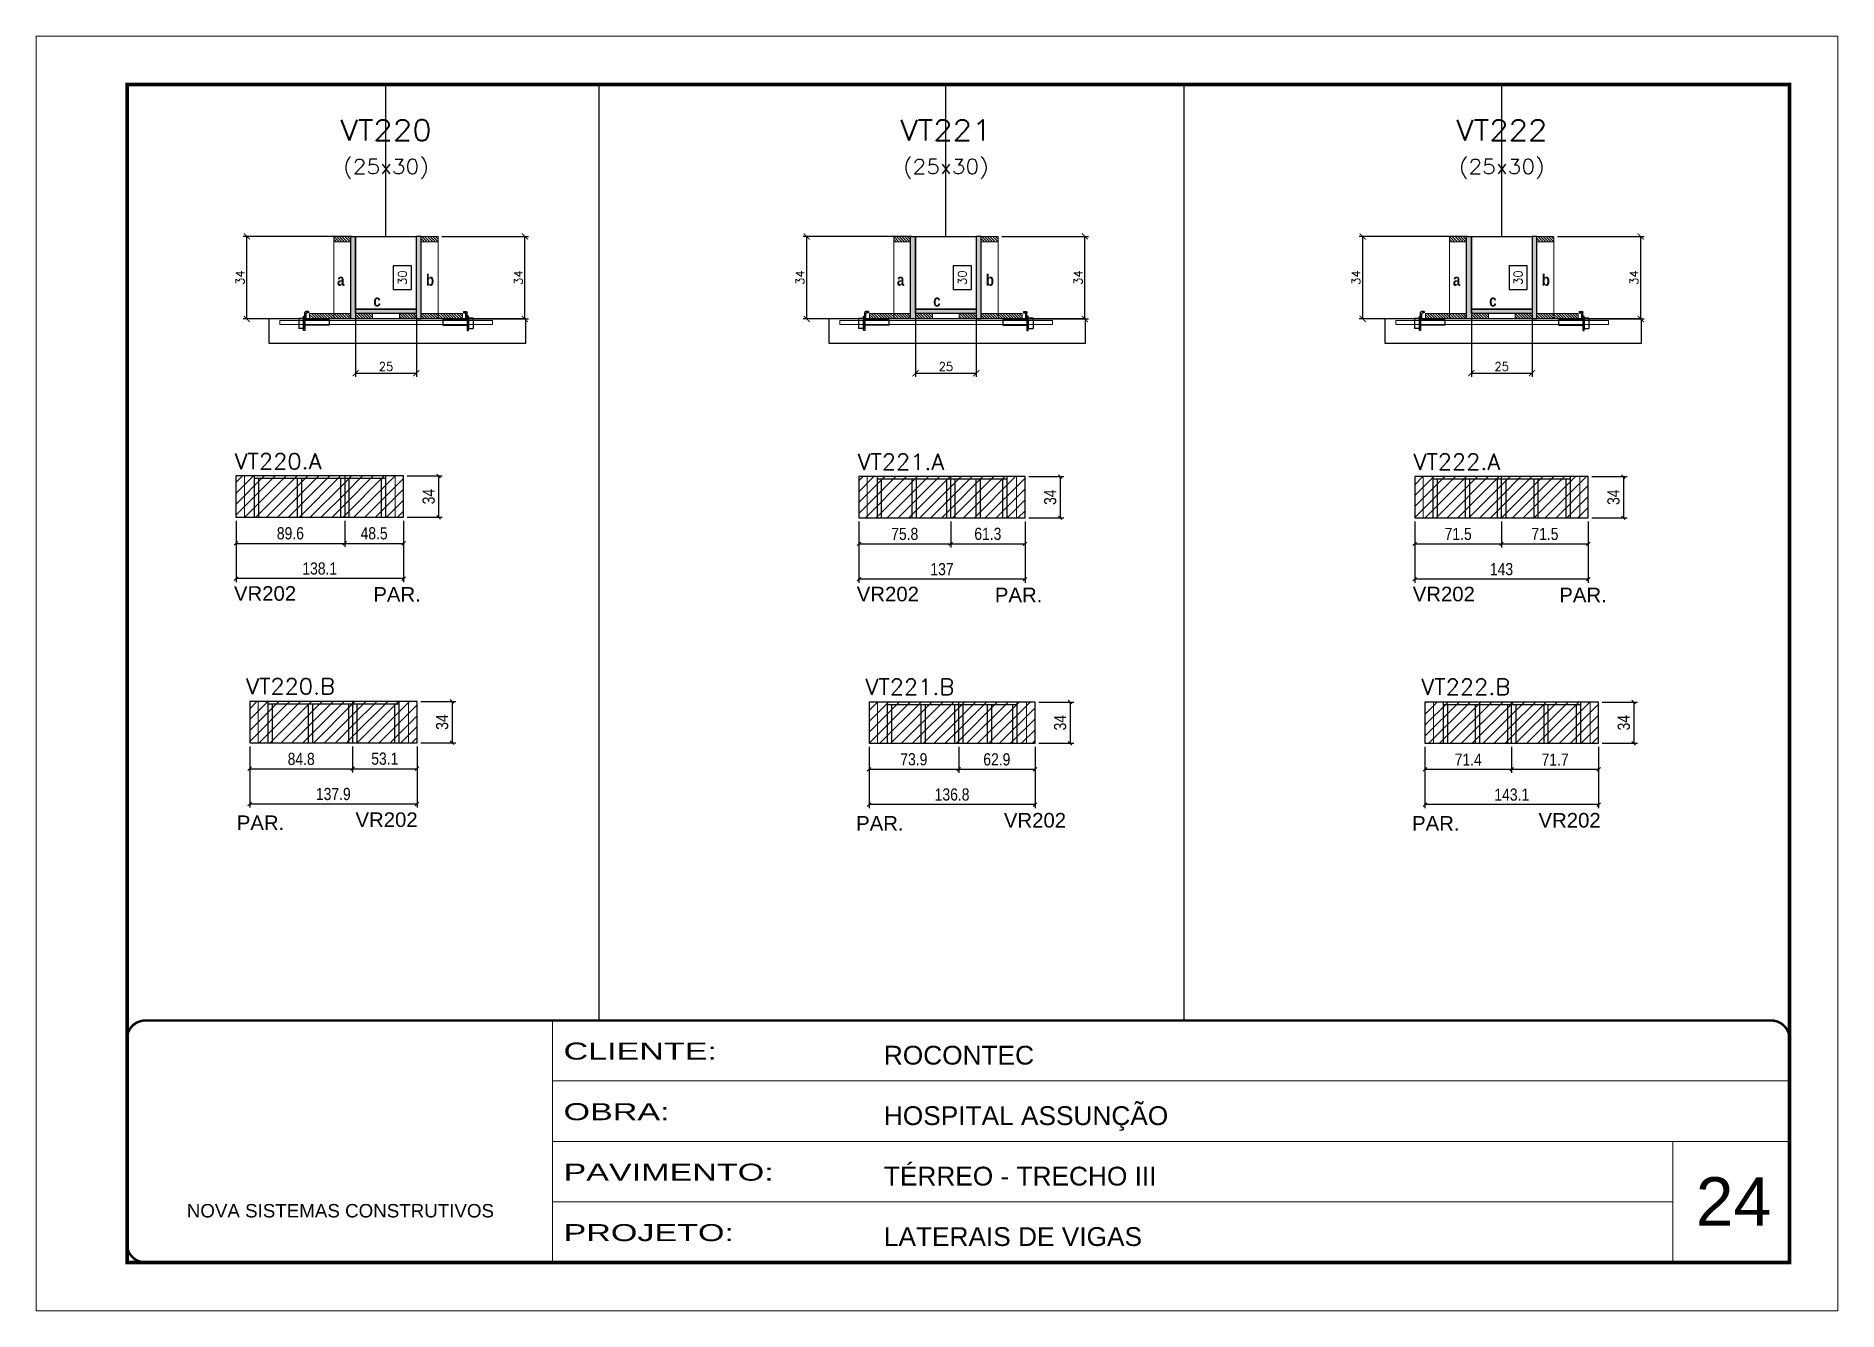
# Model space of a CAD drawing. Extents: x 137137 to 143418, y 10464 to 34486.
# Drawn here: x 141906 to 143391, y 27693 to 28743 of the extents above; entities that cross this region are included whole.
import ezdxf
from ezdxf.enums import TextEntityAlignment as Align

# ---------------------------------------------------------------- set-up
doc = ezdxf.new("R2010")
doc.units = 0
for name, pattern in [('CONTINUO', [0]), ('DASHED', [0.75, 0.5, -0.25]), ('HIDDEN', [0.375, 0.25, -0.125])]:
    doc.linetypes.add(name, pattern=pattern)
for name, color, linetype in [('5', 5, 'Continuous'), ('barrote', 251, 'Continuous'), ('COTA', 241, 'Continuous'), ('Cota Seção (2x)', 4, 'Continuous'), ('detalhes', 4, 'Continuous'), ('Painéis', 200, 'Continuous'), ('presilha', 1, 'Continuous'), ('SARR_2.2x7', 40, 'Continuous'), ('SARR_3.5x7', 81, 'Continuous'), ('Texto de Titulo', 7, 'Continuous'), ('Texto Qtd Sarr', 242, 'Continuous')]:
    doc.layers.add(name, color=color, linetype=linetype)
for name, color, linetype, lineweight in [('CARIMBO', 255, 'Continuous', 9), ('CONCRETO', 251, 'Continuous', 25), ('Folhas', 255, 'Continuous', 9), ('Hachura', 251, 'Continuous', 9), ('Madeira', 126, 'Continuous', 18), ('Sarr 2.2x7', 40, 'Continuous', 9), ('SARRAFO DE PRESSAO', 251, 'DASHED', 9), ('SCO-___-LAJ', 2, 'Continuous', 0), ('Texto Seção', 7, 'Continuous', 15)]:
    doc.layers.add(name, color=color, linetype=linetype, lineweight=lineweight)
doc.styles.add('ARIAL', font='arial.ttf')
doc.styles.add('COTA TECNICA', font='techl___.ttf', dxfattribs={"height": 10})
doc.styles.add('REGUA-120', font='ROMANS.shx', dxfattribs={"height": 15})
doc.styles.add('Romans', font='romans.shx')
doc.styles.get("Standard").update_dxf_attribs({"font": 'arial.ttf'})
doc.styles.add('TECNICA', font='techb___.ttf', dxfattribs={"height": 10})
doc.styles.add('Tecnologia', font='')
doc.styles.get('Tecnologia').set_extended_font_data('Forgotten Futurist')
doc.dimstyles.new('Cota Seção (2x)', dxfattribs={"dimtxt": 7, "dimasz": 5, "dimexe": 3, "dimexo": 3, "dimgap": 2, "dimtad": 3, "dimdec": 1, "dimlfac": 0.5, "dimzin": 12, "dimdsep": 46, "dimtxsty": 'Romans', "dimblk": 'ARCHTICK', "dimcen": 0, "dimclrd": 4, "dimclre": 4, "dimclrt": 1, "dimadec": 1, "dimazin": 3, "dimtfac": 1, "dimtdec": 1, "dimtmove": 0, "dimatfit": 3, "dimldrblk": 'OBLIQUE', "dimfxl": 1, "dimtolj": 1, "dimtzin": 12, "dimarcsym": 0})
doc.dimstyles.new('Cota Seção interna', dxfattribs={"dimtxt": 7, "dimasz": 6, "dimexe": 0.18, "dimexo": 2, "dimgap": -4, "dimtad": 3, "dimdec": 1, "dimlfac": 0.5, "dimzin": 12, "dimdsep": 46, "dimtxsty": 'Romans', "dimblk": 'ARCHTICK', "dimcen": 0.09, "dimse1": 1, "dimse2": 1, "dimsd1": 1, "dimsd2": 1, "dimclrd": 180, "dimclre": 5, "dimclrt": 1, "dimadec": 0, "dimazin": 3, "dimtfac": 1, "dimtdec": 1, "dimtofl": 0, "dimtmove": 0, "dimatfit": 3, "dimldrblk": 'ARCHTICK', "dimfxl": 1, "dimtolj": 1, "dimtzin": 0, "dimarcsym": 0})
doc.dimstyles.new('PAINEL', dxfattribs={"dimtxt": 10, "dimasz": 3, "dimexe": 3, "dimexo": 3, "dimgap": 3, "dimtad": 1, "dimdec": 1, "dimzin": 12, "dimdsep": 46, "dimtxsty": 'COTA TECNICA', "dimblk1": 'OBLIQUE', "dimblk2": 'OBLIQUE', "dimsah": 1, "dimcen": 0.9, "dimclrd": 4, "dimclre": 4, "dimclrt": 240, "dimadec": 1, "dimazin": 3, "dimtfac": 1, "dimtdec": 1, "dimtmove": 0, "dimatfit": 3, "dimfxl": 1, "dimtolj": 1, "dimtzin": 12, "dimarcsym": 0})
pattern_1 = [(45, (4755, 1148.575), (-4.49012806, 4.49012806), [])]
pattern_2 = [(315, (166057.3661, 20280.2569), (1.12253202, 1.12253202), [])]
pattern_3 = [(315, (166045.3661, 20280.2569), (1.12253202, 1.12253202), [])]
pattern_4 = [(315, (165599.2044, 20280.2569), (1.12253202, 1.12253202), [])]
pattern_5 = [(315, (165587.2044, 20280.2569), (1.12253202, 1.12253202), [])]
pattern_6 = [(315, (165137.8122, 20280.2569), (1.12253202, 1.12253202), [])]
pattern_7 = [(315, (165125.8122, 20280.2569), (1.12253202, 1.12253202), [])]
pattern_8 = [(45, (4713.487, 1148.575), (-4.49012806, 4.49012806), [])]

msp = doc.modelspace()

# ---------------------------------------------------------------- texts
at = {"layer": '5', "linetype": 'Continuous'}
for s, p in [('VR202', (142068.89, 28277.82)), ('VR202', (142582.18, 28277.35)), ('VR202', (143040.35, 28277.35)), ('PAR.', (142183.78, 28277.08)), ('PAR.', (142695.98, 28276.61)), ('PAR.', (143161.14, 28276.61)), ('PAR.', (142071.25, 28088.98)), ('VR202', (142169.04, 28091.52)), ('PAR.', (142581.64, 28088.5)), ('VR202', (142703.42, 28091.05)), ('PAR.', (143039.8, 28088.5)), ('VR202', (143144.01, 28091.05))]:
    msp.add_text(s, height=12, rotation=0.00004, dxfattribs=at).set_placement(p)
at = {"layer": 'CARIMBO', "style": 'ARIAL'}
msp.add_text('24', height=40, dxfattribs=at).set_placement((143273.65, 27763.04))
at = {"layer": 'detalhes', "style": 'TECNICA'}
for s, p in [('a', (142153.89, 28537.24)), ('b', (142227.12, 28537.23)), ('a', (142615.28, 28537.24)), ('b', (142688.52, 28537.23)), ('a', (143073.44, 28537.24)), ('b', (143146.68, 28537.23)), ('c', (142183.79, 28520.14)), ('c', (142645.18, 28520.14)), ('c', (143103.35, 28520.14))]:
    msp.add_text(s, height=9.6, dxfattribs=at).set_placement(p)
at = {"layer": 'Texto Seção', "style": 'REGUA-120', "width": 1.05}
for s, p in [('VT220.A', (142069.62, 28386.23)), ('VT221.A', (142582.92, 28385.76)), ('VT222.A', (143041.08, 28385.76)), ('VT220.B', (142079.05, 28200.87)), ('VT221.B', (142589.45, 28200.39)), ('VT222.B', (143047.61, 28200.39))]:
    msp.add_text(s, height=13, dxfattribs=at).set_placement(p)

# ---------------------------------------------------------------- blocks, each defined once
blk = doc.blocks.new('9999999999')
at = {"color": 30, "linetype": 'CONTINUO'}
for p, q in [((98564.6, 34230.2), (98564.6, 34429.4)), ((98564.6, 34379.6), (99584, 34379.6)), ((98564.6, 34329.8), (99488, 34329.8)), ((99584, 34329.8), (99488, 34329.8)), ((99488, 34329.8), (99488, 34230.2)), ((98564.6, 34280), (99488, 34280))]:
    blk.add_line(p, q, dxfattribs=at)
at = {"color": 30, "linetype": 'CONTINUO', "const_width": 2}
blk.add_lwpolyline([(99584, 34230.2), (99584, 34414.4, 0.414214), (99569, 34429.4), (98229, 34429.4, 0.414214), (98214, 34414.4), (98214, 34245.2, 0.414214), (98229, 34230.2), (99584, 34230.2)], format="xyb", dxfattribs=at)
at = {"layer": 'Folhas'}
blk.add_lwpolyline([(98139, 34190.2), (99624, 34190.2), (99624, 35240.2), (98139, 35240.2)], close=True, dxfattribs=at)
at = {"layer": 'Folhas', "color": 30, "const_width": 3}
blk.add_lwpolyline([(98214, 34230.2), (99584, 34230.2), (99584, 35200.2), (98214, 35200.2)], close=True, dxfattribs=at)
at = {"color": 7, "linetype": 'Continuous', "ltscale": 5, "style": 'ARIAL'}
for s, height, p in [('ROCONTEC', 15.48, (98837.7, 34393.1)), ('HOSPITAL ASSUNÇÃO', 15.483, (98837.7, 34343.3)), ('TÉRREO - TRECHO III', 15.483, (98837.7, 34293.5)), ('NOVA SISTEMAS CONSTRUTIVOS', 11.059, (98263.2, 34267.2)), ('LATERAIS DE VIGAS', 15.483, (98837.7, 34243.7))]:
    blk.add_text(s, height=height, dxfattribs=at).set_placement(p)
at = {"layer": 'Folhas', "color": 7, "style": 'Tecnologia', "width": 1.5}
for s, p in [('CLIENTE:', (98573.7, 34397.2)), ('OBRA:', (98573.7, 34347.3)), ('PAVIMENTO:', (98573.7, 34297.5)), ('PROJETO:', (98573.7, 34247.7))]:
    blk.add_text(s, height=14, dxfattribs=at).set_placement(p)
blk = doc.blocks.new('_ArchTick')
at = {"color": 0, "linetype": 'ByBlock', "const_width": 0.15}
blk.add_lwpolyline([(-0.5, -0.5), (0.5, 0.5)], dxfattribs=at)
blk = doc.blocks.new('*D5802')
at = {"layer": 'COTA', "color": 4, "lineweight": -2, "transparency": 16777216}
for p, q in [((143085.7, 28577.9), (142996.1, 28577.9)), ((142999.1, 28509.9), (142999.1, 28577.9)), ((143047.7, 28509.9), (142996.1, 28509.9))]:
    blk.add_line(p, q, dxfattribs=at)
at = {"layer": 'Defpoints', "color": 0, "transparency": 16777216}
for p in [(142999.1, 28577.9), (143088.7, 28577.9), (143050.7, 28509.9)]:
    blk.add_point(p, dxfattribs=at)
at = {"layer": 'COTA', "color": 4, "lineweight": -2, "transparency": 16777216, "xscale": 5, "yscale": 5, "zscale": 5}
for p, rotation in [((142999.1, 28577.9), 90), ((142999.1, 28509.9), 270)]:
    blk.add_blockref('_ArchTick', p, dxfattribs=dict(at, rotation=rotation))
at = {"layer": 'COTA', "color": 1, "transparency": 16777216, "insert": (142993.6, 28543.9), "char_height": 7, "attachment_point": 5, "rotation": 90, "style": 'Romans'}
blk.add_mtext('\\A1;34', dxfattribs=at)
blk = doc.blocks.new('_Oblique')
at = {"color": 0, "linetype": 'ByBlock', "lineweight": -2}
blk.add_line((-0.5, -0.5), (0.5, 0.5), dxfattribs=at)
blk = doc.blocks.new('*D5803')
at = {"layer": 'COTA', "color": 4, "lineweight": -2, "transparency": 16777216}
for p, q in [((143159.7, 28577.9), (143231.2, 28577.9)), ((143228.2, 28509.9), (143228.2, 28577.9)), ((143179.7, 28509.9), (143231.2, 28509.9))]:
    blk.add_line(p, q, dxfattribs=at)
at = {"layer": 'Defpoints', "color": 0, "transparency": 16777216}
for p in [(143156.7, 28577.9), (143228.2, 28577.9), (143176.7, 28509.9)]:
    blk.add_point(p, dxfattribs=at)
at = {"layer": 'COTA', "color": 4, "lineweight": -2, "transparency": 16777216, "xscale": 5, "yscale": 5, "zscale": 5}
for p, rotation in [((143228.2, 28577.9), 90), ((143228.2, 28509.9), 270)]:
    blk.add_blockref('_ArchTick', p, dxfattribs=dict(at, rotation=rotation))
at = {"layer": 'COTA', "color": 1, "transparency": 16777216, "insert": (143222.7, 28543.9), "char_height": 7, "attachment_point": 5, "rotation": 90, "style": 'Romans'}
blk.add_mtext('\\A1;34', dxfattribs=at)
blk = doc.blocks.new('*D5804')
at = {"layer": 'Cota Seção (2x)', "color": 180, "lineweight": -2, "transparency": 16777216}
for p, q in [((143134.7, 28553.6), (143119.7, 28553.6)), ((143119.7, 28553.6), (143119.7, 28534.2)), ((143134.7, 28534.2), (143134.7, 28553.6)), ((143119.7, 28534.2), (143134.7, 28534.2))]:
    blk.add_line(p, q, dxfattribs=at)
at = {"layer": 'Defpoints', "color": 0, "transparency": 16777216}
for p in [(143138.7, 28577.9), (143138.7, 28577.9), (143138.7, 28517.9)]:
    blk.add_point(p, dxfattribs=at)
at = {"layer": 'Cota Seção (2x)', "color": 1, "transparency": 16777216, "insert": (143127.2, 28543.9), "char_height": 7, "attachment_point": 5, "rotation": 90, "style": 'Romans'}
blk.add_mtext('\\A1;30', dxfattribs=at)
blk = doc.blocks.new('titulo1')
at = {"layer": 'Defpoints', "color": 252, "linetype": 'HIDDEN', "ltscale": 2}
blk.add_line((0, 0), (0, 125), dxfattribs=at)
at = {"layer": 'Defpoints', "style": 'Romans', "oblique": 15}
blk.add_attdef('FOLHA', text='', height=10, dxfattribs=at).set_placement((0, 15.6), align=Align.MIDDLE_CENTER)
at = {"layer": 'Texto Qtd Sarr', "color": 3, "style": 'Romans', "oblique": 15}
for tag, height, p in [('TITULO', 17, (0, 71.4)), ('SEÇÃO', 12, (0, 41.5))]:
    blk.add_attdef(tag, text='', height=height, dxfattribs=at).set_placement(p, align=Align.MIDDLE_CENTER)
blk = doc.blocks.new('PRESILHA METÁLICA 1')
at = {"layer": 'presilha'}
for p, q in [((0, 13), (6, 13)), ((0, 13), (0, 0)), ((6, 0), (0, 0)), ((6, 15.5), (7.5, 15.5)), ((6, -2.5), (6, 15.5)), ((6, 13), (6, 0)), ((7.5, 10.6), (7.5, 19.9)), ((7.5, 15.5), (7.5, -2.5)), ((37.5, 4.1), (7.5, 4.1)), ((12, 21), (8.6, 21)), ((9, 11.6), (9, 18.9)), ((12, 19.5), (9.6, 19.5)), ((37.5, 11), (9.6, 11)), ((12, 21), (12, 19.5)), ((37.5, 11), (37.5, 4.1)), ((7.5, -2.5), (6, -2.5))]:
    blk.add_line(p, q, dxfattribs=at)
for centre, radius, start, end in [((8.6, 19.9), 1.14, 90, 180), ((9.6, 18.9), 0.57, 90, 180), ((9.6, 11.6), 0.57, 180, 270)]:
    blk.add_arc(centre, radius, start, end, dxfattribs=at)
blk = doc.blocks.new('*D5805')
at = {"layer": 'COTA', "color": 4, "lineweight": -2, "transparency": 16777216}
for p, q in [((143088.7, 28511.3), (143088.7, 28462.2)), ((143138.7, 28511.3), (143138.7, 28462.2)), ((143088.7, 28465.2), (143138.7, 28465.2))]:
    blk.add_line(p, q, dxfattribs=at)
at = {"layer": 'Defpoints', "color": 0, "transparency": 16777216}
for p in [(143088.7, 28514.3), (143138.7, 28514.3), (143138.7, 28465.2)]:
    blk.add_point(p, dxfattribs=at)
at = {"layer": 'COTA', "color": 4, "lineweight": -2, "transparency": 16777216, "xscale": 5, "yscale": 5, "zscale": 5, "rotation": 180}
blk.add_blockref('_ArchTick', (143088.7, 28465.2), dxfattribs=at)
at = {"layer": 'COTA', "color": 4, "lineweight": -2, "transparency": 16777216, "xscale": 5, "yscale": 5, "zscale": 5}
blk.add_blockref('_ArchTick', (143138.7, 28465.2), dxfattribs=at)
at = {"layer": 'COTA', "color": 1, "transparency": 16777216, "insert": (143113.7, 28470.7), "char_height": 7, "attachment_point": 5, "style": 'Romans'}
blk.add_mtext('\\A1;25', dxfattribs=at)
blk = doc.blocks.new('*D5806')
at = {"layer": 'COTA', "color": 4, "linetype": 'ByBlock', "lineweight": -2, "transparency": 16777216}
for p, q in [((143188, 28380.1), (143217, 28380.1)), ((143214, 28380.1), (143214, 28346.1)), ((143188, 28346.1), (143217, 28346.1))]:
    blk.add_line(p, q, dxfattribs=at)
at = {"layer": 'Defpoints', "color": 0, "linetype": 'ByBlock', "transparency": 16777216}
for p in [(143185, 28380.1), (143185, 28346.1), (143214, 28346.1)]:
    blk.add_point(p, dxfattribs=at)
at = {"layer": 'COTA', "color": 4, "linetype": 'ByBlock', "lineweight": -2, "transparency": 16777216, "xscale": 3, "yscale": 3, "zscale": 3}
for p, rotation in [((143214, 28380.1), 90), ((143214, 28346.1), 270)]:
    blk.add_blockref('_Oblique', p, dxfattribs=dict(at, rotation=rotation))
at = {"layer": 'COTA', "color": 240, "linetype": 'ByBlock', "transparency": 16777216, "insert": (143205.8, 28363.1), "char_height": 10, "attachment_point": 5, "rotation": 90, "style": 'COTA TECNICA'}
blk.add_mtext('\\A1;34', dxfattribs=at)
blk = doc.blocks.new('*D5807')
at = {"layer": 'COTA', "color": 4, "linetype": 'ByBlock', "lineweight": -2, "transparency": 16777216}
for p, q in [((143042, 28343.1), (143042, 28292.6)), ((143185, 28343.1), (143185, 28292.6)), ((143185, 28295.6), (143042, 28295.6))]:
    blk.add_line(p, q, dxfattribs=at)
at = {"layer": 'Defpoints', "color": 0, "linetype": 'ByBlock', "transparency": 16777216}
for p in [(143042, 28346.1), (143185, 28346.1), (143042, 28295.6)]:
    blk.add_point(p, dxfattribs=at)
at = {"layer": 'COTA', "color": 4, "linetype": 'ByBlock', "lineweight": -2, "transparency": 16777216, "xscale": 3, "yscale": 3, "zscale": 3, "rotation": 180}
blk.add_blockref('_Oblique', (143042, 28295.6), dxfattribs=at)
at = {"layer": 'COTA', "color": 4, "linetype": 'ByBlock', "lineweight": -2, "transparency": 16777216, "xscale": 3, "yscale": 3, "zscale": 3}
blk.add_blockref('_Oblique', (143185, 28295.6), dxfattribs=at)
at = {"layer": 'COTA', "color": 240, "linetype": 'ByBlock', "transparency": 16777216, "insert": (143113.5, 28303.8), "char_height": 10, "attachment_point": 5, "style": 'COTA TECNICA'}
blk.add_mtext('\\A1;143', dxfattribs=at)
blk = doc.blocks.new('*D5808')
at = {"layer": 'COTA', "color": 4, "linetype": 'ByBlock', "lineweight": -2, "transparency": 16777216}
for p, q in [((143042, 28343.1), (143042, 28321.7)), ((143113.5, 28343.1), (143113.5, 28321.7)), ((143042, 28324.7), (143113.5, 28324.7))]:
    blk.add_line(p, q, dxfattribs=at)
at = {"layer": 'Defpoints', "color": 0, "linetype": 'ByBlock', "transparency": 16777216}
for p in [(143042, 28346.1), (143113.5, 28346.1), (143113.5, 28324.7)]:
    blk.add_point(p, dxfattribs=at)
at = {"layer": 'COTA', "color": 4, "linetype": 'ByBlock', "lineweight": -2, "transparency": 16777216, "xscale": 3, "yscale": 3, "zscale": 3, "rotation": 180}
blk.add_blockref('_Oblique', (143042, 28324.7), dxfattribs=at)
at = {"layer": 'COTA', "color": 4, "linetype": 'ByBlock', "lineweight": -2, "transparency": 16777216, "xscale": 3, "yscale": 3, "zscale": 3}
blk.add_blockref('_Oblique', (143113.5, 28324.7), dxfattribs=at)
at = {"layer": 'COTA', "color": 240, "linetype": 'ByBlock', "transparency": 16777216, "insert": (143077.8, 28332.8), "char_height": 10, "attachment_point": 5, "style": 'COTA TECNICA'}
blk.add_mtext('\\A1;71.5', dxfattribs=at)
blk = doc.blocks.new('*D5809')
at = {"layer": 'COTA', "color": 4, "linetype": 'ByBlock', "lineweight": -2, "transparency": 16777216}
for p, q in [((143113.5, 28343.1), (143113.5, 28321.7)), ((143185, 28343.1), (143185, 28321.7)), ((143113.5, 28324.7), (143185, 28324.7))]:
    blk.add_line(p, q, dxfattribs=at)
at = {"layer": 'Defpoints', "color": 0, "linetype": 'ByBlock', "transparency": 16777216}
for p in [(143113.5, 28346.1), (143185, 28346.1), (143185, 28324.7)]:
    blk.add_point(p, dxfattribs=at)
at = {"layer": 'COTA', "color": 4, "linetype": 'ByBlock', "lineweight": -2, "transparency": 16777216, "xscale": 3, "yscale": 3, "zscale": 3, "rotation": 180}
blk.add_blockref('_Oblique', (143113.5, 28324.7), dxfattribs=at)
at = {"layer": 'COTA', "color": 4, "linetype": 'ByBlock', "lineweight": -2, "transparency": 16777216, "xscale": 3, "yscale": 3, "zscale": 3}
blk.add_blockref('_Oblique', (143185, 28324.7), dxfattribs=at)
at = {"layer": 'COTA', "color": 240, "linetype": 'ByBlock', "transparency": 16777216, "insert": (143149.3, 28332.8), "char_height": 10, "attachment_point": 5, "style": 'COTA TECNICA'}
blk.add_mtext('\\A1;71.5', dxfattribs=at)
blk = doc.blocks.new('*D5810')
at = {"layer": 'COTA', "color": 4, "linetype": 'ByBlock', "lineweight": -2, "transparency": 16777216}
for p, q in [((143196.5, 28194.4), (143225.5, 28194.4)), ((143222.5, 28194.4), (143222.5, 28160.4)), ((143196.5, 28160.4), (143225.5, 28160.4))]:
    blk.add_line(p, q, dxfattribs=at)
at = {"layer": 'Defpoints', "color": 0, "linetype": 'ByBlock', "transparency": 16777216}
for p in [(143193.5, 28194.4), (143193.5, 28160.4), (143222.5, 28160.4)]:
    blk.add_point(p, dxfattribs=at)
at = {"layer": 'COTA', "color": 4, "linetype": 'ByBlock', "lineweight": -2, "transparency": 16777216, "xscale": 3, "yscale": 3, "zscale": 3}
for p, rotation in [((143222.5, 28194.4), 90), ((143222.5, 28160.4), 270)]:
    blk.add_blockref('_Oblique', p, dxfattribs=dict(at, rotation=rotation))
at = {"layer": 'COTA', "color": 240, "linetype": 'ByBlock', "transparency": 16777216, "insert": (143214.3, 28177.4), "char_height": 10, "attachment_point": 5, "rotation": 90, "style": 'COTA TECNICA'}
blk.add_mtext('\\A1;34', dxfattribs=at)
blk = doc.blocks.new('*D5811')
at = {"layer": 'COTA', "color": 4, "linetype": 'ByBlock', "lineweight": -2, "transparency": 16777216}
for p, q in [((143050.4, 28157.4), (143050.4, 28106.9)), ((143193.5, 28157.4), (143193.5, 28106.9)), ((143193.5, 28109.9), (143050.4, 28109.9))]:
    blk.add_line(p, q, dxfattribs=at)
at = {"layer": 'Defpoints', "color": 0, "linetype": 'ByBlock', "transparency": 16777216}
for p in [(143050.4, 28160.4), (143193.5, 28160.4), (143050.4, 28109.9)]:
    blk.add_point(p, dxfattribs=at)
at = {"layer": 'COTA', "color": 4, "linetype": 'ByBlock', "lineweight": -2, "transparency": 16777216, "xscale": 3, "yscale": 3, "zscale": 3, "rotation": 180}
blk.add_blockref('_Oblique', (143050.4, 28109.9), dxfattribs=at)
at = {"layer": 'COTA', "color": 4, "linetype": 'ByBlock', "lineweight": -2, "transparency": 16777216, "xscale": 3, "yscale": 3, "zscale": 3}
blk.add_blockref('_Oblique', (143193.5, 28109.9), dxfattribs=at)
at = {"layer": 'COTA', "color": 240, "linetype": 'ByBlock', "transparency": 16777216, "insert": (143122, 28118.1), "char_height": 10, "attachment_point": 5, "style": 'COTA TECNICA'}
blk.add_mtext('\\A1;143.1', dxfattribs=at)
blk = doc.blocks.new('*D5812')
at = {"layer": 'COTA', "color": 4, "linetype": 'ByBlock', "lineweight": -2, "transparency": 16777216}
for p, q in [((143050.4, 28157.4), (143050.4, 28136)), ((143121.8, 28157.4), (143121.8, 28136)), ((143050.4, 28139), (143121.8, 28139))]:
    blk.add_line(p, q, dxfattribs=at)
at = {"layer": 'Defpoints', "color": 0, "linetype": 'ByBlock', "transparency": 16777216}
for p in [(143050.4, 28160.4), (143121.8, 28160.4), (143121.8, 28139)]:
    blk.add_point(p, dxfattribs=at)
at = {"layer": 'COTA', "color": 4, "linetype": 'ByBlock', "lineweight": -2, "transparency": 16777216, "xscale": 3, "yscale": 3, "zscale": 3, "rotation": 180}
blk.add_blockref('_Oblique', (143050.4, 28139), dxfattribs=at)
at = {"layer": 'COTA', "color": 4, "linetype": 'ByBlock', "lineweight": -2, "transparency": 16777216, "xscale": 3, "yscale": 3, "zscale": 3}
blk.add_blockref('_Oblique', (143121.8, 28139), dxfattribs=at)
at = {"layer": 'COTA', "color": 240, "linetype": 'ByBlock', "transparency": 16777216, "insert": (143086.1, 28147), "char_height": 10, "attachment_point": 5, "style": 'COTA TECNICA'}
blk.add_mtext('\\A1;71.4', dxfattribs=at)
blk = doc.blocks.new('*D5813')
at = {"layer": 'COTA', "color": 4, "linetype": 'ByBlock', "lineweight": -2, "transparency": 16777216}
for p, q in [((143121.8, 28157.4), (143121.8, 28136)), ((143193.5, 28157.4), (143193.5, 28136)), ((143121.8, 28139), (143193.5, 28139))]:
    blk.add_line(p, q, dxfattribs=at)
at = {"layer": 'Defpoints', "color": 0, "linetype": 'ByBlock', "transparency": 16777216}
for p in [(143121.8, 28160.4), (143193.5, 28160.4), (143193.5, 28139)]:
    blk.add_point(p, dxfattribs=at)
at = {"layer": 'COTA', "color": 4, "linetype": 'ByBlock', "lineweight": -2, "transparency": 16777216, "xscale": 3, "yscale": 3, "zscale": 3, "rotation": 180}
blk.add_blockref('_Oblique', (143121.8, 28139), dxfattribs=at)
at = {"layer": 'COTA', "color": 4, "linetype": 'ByBlock', "lineweight": -2, "transparency": 16777216, "xscale": 3, "yscale": 3, "zscale": 3}
blk.add_blockref('_Oblique', (143193.5, 28139), dxfattribs=at)
at = {"layer": 'COTA', "color": 240, "linetype": 'ByBlock', "transparency": 16777216, "insert": (143157.7, 28147), "char_height": 10, "attachment_point": 5, "style": 'COTA TECNICA'}
blk.add_mtext('\\A1;71.7', dxfattribs=at)
blk = doc.blocks.new('*D5814')
at = {"layer": 'COTA', "color": 4, "lineweight": -2, "transparency": 16777216}
for p, q in [((142627.6, 28577.9), (142537.9, 28577.9)), ((142540.9, 28509.9), (142540.9, 28577.9)), ((142589.6, 28509.9), (142537.9, 28509.9))]:
    blk.add_line(p, q, dxfattribs=at)
at = {"layer": 'Defpoints', "color": 0, "transparency": 16777216}
for p in [(142540.9, 28577.9), (142630.6, 28577.9), (142592.6, 28509.9)]:
    blk.add_point(p, dxfattribs=at)
at = {"layer": 'COTA', "color": 4, "lineweight": -2, "transparency": 16777216, "xscale": 5, "yscale": 5, "zscale": 5}
for p, rotation in [((142540.9, 28577.9), 90), ((142540.9, 28509.9), 270)]:
    blk.add_blockref('_ArchTick', p, dxfattribs=dict(at, rotation=rotation))
at = {"layer": 'COTA', "color": 1, "transparency": 16777216, "insert": (142535.4, 28543.9), "char_height": 7, "attachment_point": 5, "rotation": 90, "style": 'Romans'}
blk.add_mtext('\\A1;34', dxfattribs=at)
blk = doc.blocks.new('*D5815')
at = {"layer": 'COTA', "color": 4, "lineweight": -2, "transparency": 16777216}
for p, q in [((142701.6, 28577.9), (142773.1, 28577.9)), ((142770.1, 28509.9), (142770.1, 28577.9)), ((142721.6, 28509.9), (142773.1, 28509.9))]:
    blk.add_line(p, q, dxfattribs=at)
at = {"layer": 'Defpoints', "color": 0, "transparency": 16777216}
for p in [(142698.6, 28577.9), (142770.1, 28577.9), (142718.6, 28509.9)]:
    blk.add_point(p, dxfattribs=at)
at = {"layer": 'COTA', "color": 4, "lineweight": -2, "transparency": 16777216, "xscale": 5, "yscale": 5, "zscale": 5}
for p, rotation in [((142770.1, 28577.9), 90), ((142770.1, 28509.9), 270)]:
    blk.add_blockref('_ArchTick', p, dxfattribs=dict(at, rotation=rotation))
at = {"layer": 'COTA', "color": 1, "transparency": 16777216, "insert": (142764.6, 28543.9), "char_height": 7, "attachment_point": 5, "rotation": 90, "style": 'Romans'}
blk.add_mtext('\\A1;34', dxfattribs=at)
blk = doc.blocks.new('*D5816')
at = {"layer": 'Cota Seção (2x)', "color": 180, "lineweight": -2, "transparency": 16777216}
for p, q in [((142676.6, 28553.6), (142661.6, 28553.6)), ((142661.6, 28553.6), (142661.6, 28534.2)), ((142676.6, 28534.2), (142676.6, 28553.6)), ((142661.6, 28534.2), (142676.6, 28534.2))]:
    blk.add_line(p, q, dxfattribs=at)
at = {"layer": 'Defpoints', "color": 0, "transparency": 16777216}
for p in [(142680.6, 28577.9), (142680.6, 28577.9), (142680.6, 28517.9)]:
    blk.add_point(p, dxfattribs=at)
at = {"layer": 'Cota Seção (2x)', "color": 1, "transparency": 16777216, "insert": (142669.1, 28543.9), "char_height": 7, "attachment_point": 5, "rotation": 90, "style": 'Romans'}
blk.add_mtext('\\A1;30', dxfattribs=at)
blk = doc.blocks.new('*D5817')
at = {"layer": 'COTA', "color": 4, "lineweight": -2, "transparency": 16777216}
for p, q in [((142630.6, 28511.3), (142630.6, 28462.2)), ((142680.6, 28511.3), (142680.6, 28462.2)), ((142630.6, 28465.2), (142680.6, 28465.2))]:
    blk.add_line(p, q, dxfattribs=at)
at = {"layer": 'Defpoints', "color": 0, "transparency": 16777216}
for p in [(142630.6, 28514.3), (142680.6, 28514.3), (142680.6, 28465.2)]:
    blk.add_point(p, dxfattribs=at)
at = {"layer": 'COTA', "color": 4, "lineweight": -2, "transparency": 16777216, "xscale": 5, "yscale": 5, "zscale": 5, "rotation": 180}
blk.add_blockref('_ArchTick', (142630.6, 28465.2), dxfattribs=at)
at = {"layer": 'COTA', "color": 4, "lineweight": -2, "transparency": 16777216, "xscale": 5, "yscale": 5, "zscale": 5}
blk.add_blockref('_ArchTick', (142680.6, 28465.2), dxfattribs=at)
at = {"layer": 'COTA', "color": 1, "transparency": 16777216, "insert": (142655.6, 28470.7), "char_height": 7, "attachment_point": 5, "style": 'Romans'}
blk.add_mtext('\\A1;25', dxfattribs=at)
blk = doc.blocks.new('*D5818')
at = {"layer": 'COTA', "color": 4, "linetype": 'ByBlock', "lineweight": -2, "transparency": 16777216}
for p, q in [((142723.9, 28380.1), (142752.8, 28380.1)), ((142749.8, 28380.1), (142749.8, 28346.1)), ((142723.9, 28346.1), (142752.8, 28346.1))]:
    blk.add_line(p, q, dxfattribs=at)
at = {"layer": 'Defpoints', "color": 0, "linetype": 'ByBlock', "transparency": 16777216}
for p in [(142720.9, 28380.1), (142720.9, 28346.1), (142749.8, 28346.1)]:
    blk.add_point(p, dxfattribs=at)
at = {"layer": 'COTA', "color": 4, "linetype": 'ByBlock', "lineweight": -2, "transparency": 16777216, "xscale": 3, "yscale": 3, "zscale": 3}
for p, rotation in [((142749.8, 28380.1), 90), ((142749.8, 28346.1), 270)]:
    blk.add_blockref('_Oblique', p, dxfattribs=dict(at, rotation=rotation))
at = {"layer": 'COTA', "color": 240, "linetype": 'ByBlock', "transparency": 16777216, "insert": (142741.6, 28363.1), "char_height": 10, "attachment_point": 5, "rotation": 90, "style": 'COTA TECNICA'}
blk.add_mtext('\\A1;34', dxfattribs=at)
blk = doc.blocks.new('*D5819')
at = {"layer": 'COTA', "color": 4, "linetype": 'ByBlock', "lineweight": -2, "transparency": 16777216}
for p, q in [((142583.9, 28343.1), (142583.9, 28292.6)), ((142720.9, 28343.1), (142720.9, 28292.6)), ((142720.9, 28295.6), (142583.9, 28295.6))]:
    blk.add_line(p, q, dxfattribs=at)
at = {"layer": 'Defpoints', "color": 0, "linetype": 'ByBlock', "transparency": 16777216}
for p in [(142583.9, 28346.1), (142720.9, 28346.1), (142583.9, 28295.6)]:
    blk.add_point(p, dxfattribs=at)
at = {"layer": 'COTA', "color": 4, "linetype": 'ByBlock', "lineweight": -2, "transparency": 16777216, "xscale": 3, "yscale": 3, "zscale": 3, "rotation": 180}
blk.add_blockref('_Oblique', (142583.9, 28295.6), dxfattribs=at)
at = {"layer": 'COTA', "color": 4, "linetype": 'ByBlock', "lineweight": -2, "transparency": 16777216, "xscale": 3, "yscale": 3, "zscale": 3}
blk.add_blockref('_Oblique', (142720.9, 28295.6), dxfattribs=at)
at = {"layer": 'COTA', "color": 240, "linetype": 'ByBlock', "transparency": 16777216, "insert": (142652.4, 28303.8), "char_height": 10, "attachment_point": 5, "style": 'COTA TECNICA'}
blk.add_mtext('\\A1;137', dxfattribs=at)
blk = doc.blocks.new('*D5820')
at = {"layer": 'COTA', "color": 4, "linetype": 'ByBlock', "lineweight": -2, "transparency": 16777216}
for p, q in [((142583.9, 28343.1), (142583.9, 28321.7)), ((142659.6, 28343.1), (142659.6, 28321.7)), ((142583.9, 28324.7), (142659.6, 28324.7))]:
    blk.add_line(p, q, dxfattribs=at)
at = {"layer": 'Defpoints', "color": 0, "linetype": 'ByBlock', "transparency": 16777216}
for p in [(142583.9, 28346.1), (142659.6, 28346.1), (142659.6, 28324.7)]:
    blk.add_point(p, dxfattribs=at)
at = {"layer": 'COTA', "color": 4, "linetype": 'ByBlock', "lineweight": -2, "transparency": 16777216, "xscale": 3, "yscale": 3, "zscale": 3, "rotation": 180}
blk.add_blockref('_Oblique', (142583.9, 28324.7), dxfattribs=at)
at = {"layer": 'COTA', "color": 4, "linetype": 'ByBlock', "lineweight": -2, "transparency": 16777216, "xscale": 3, "yscale": 3, "zscale": 3}
blk.add_blockref('_Oblique', (142659.6, 28324.7), dxfattribs=at)
at = {"layer": 'COTA', "color": 240, "linetype": 'ByBlock', "transparency": 16777216, "insert": (142621.7, 28332.8), "char_height": 10, "attachment_point": 5, "style": 'COTA TECNICA'}
blk.add_mtext('\\A1;75.8', dxfattribs=at)
blk = doc.blocks.new('*D5821')
at = {"layer": 'COTA', "color": 4, "linetype": 'ByBlock', "lineweight": -2, "transparency": 16777216}
for p, q in [((142659.6, 28343.1), (142659.6, 28321.7)), ((142720.9, 28343.1), (142720.9, 28321.7)), ((142659.6, 28324.7), (142720.9, 28324.7))]:
    blk.add_line(p, q, dxfattribs=at)
at = {"layer": 'Defpoints', "color": 0, "linetype": 'ByBlock', "transparency": 16777216}
for p in [(142659.6, 28346.1), (142720.9, 28346.1), (142720.9, 28324.7)]:
    blk.add_point(p, dxfattribs=at)
at = {"layer": 'COTA', "color": 4, "linetype": 'ByBlock', "lineweight": -2, "transparency": 16777216, "xscale": 3, "yscale": 3, "zscale": 3, "rotation": 180}
blk.add_blockref('_Oblique', (142659.6, 28324.7), dxfattribs=at)
at = {"layer": 'COTA', "color": 4, "linetype": 'ByBlock', "lineweight": -2, "transparency": 16777216, "xscale": 3, "yscale": 3, "zscale": 3}
blk.add_blockref('_Oblique', (142720.9, 28324.7), dxfattribs=at)
at = {"layer": 'COTA', "color": 240, "linetype": 'ByBlock', "transparency": 16777216, "insert": (142690.2, 28332.9), "char_height": 10, "attachment_point": 5, "style": 'COTA TECNICA'}
blk.add_mtext('\\A1;61.3', dxfattribs=at)
blk = doc.blocks.new('*D5822')
at = {"layer": 'COTA', "color": 4, "linetype": 'ByBlock', "lineweight": -2, "transparency": 16777216}
for p, q in [((142732.1, 28194.4), (142761, 28194.4)), ((142758, 28194.4), (142758, 28160.4)), ((142732.1, 28160.4), (142761, 28160.4))]:
    blk.add_line(p, q, dxfattribs=at)
at = {"layer": 'Defpoints', "color": 0, "linetype": 'ByBlock', "transparency": 16777216}
for p in [(142729.1, 28194.4), (142729.1, 28160.4), (142758, 28160.4)]:
    blk.add_point(p, dxfattribs=at)
at = {"layer": 'COTA', "color": 4, "linetype": 'ByBlock', "lineweight": -2, "transparency": 16777216, "xscale": 3, "yscale": 3, "zscale": 3}
for p, rotation in [((142758, 28194.4), 90), ((142758, 28160.4), 270)]:
    blk.add_blockref('_Oblique', p, dxfattribs=dict(at, rotation=rotation))
at = {"layer": 'COTA', "color": 240, "linetype": 'ByBlock', "transparency": 16777216, "insert": (142749.8, 28177.4), "char_height": 10, "attachment_point": 5, "rotation": 90, "style": 'COTA TECNICA'}
blk.add_mtext('\\A1;34', dxfattribs=at)
blk = doc.blocks.new('*D5823')
at = {"layer": 'COTA', "color": 4, "linetype": 'ByBlock', "lineweight": -2, "transparency": 16777216}
for p, q in [((142592.3, 28157.4), (142592.3, 28106.9)), ((142729.1, 28157.4), (142729.1, 28106.9)), ((142729.1, 28109.9), (142592.3, 28109.9))]:
    blk.add_line(p, q, dxfattribs=at)
at = {"layer": 'Defpoints', "color": 0, "linetype": 'ByBlock', "transparency": 16777216}
for p in [(142592.3, 28160.4), (142729.1, 28160.4), (142592.3, 28109.9)]:
    blk.add_point(p, dxfattribs=at)
at = {"layer": 'COTA', "color": 4, "linetype": 'ByBlock', "lineweight": -2, "transparency": 16777216, "xscale": 3, "yscale": 3, "zscale": 3, "rotation": 180}
blk.add_blockref('_Oblique', (142592.3, 28109.9), dxfattribs=at)
at = {"layer": 'COTA', "color": 4, "linetype": 'ByBlock', "lineweight": -2, "transparency": 16777216, "xscale": 3, "yscale": 3, "zscale": 3}
blk.add_blockref('_Oblique', (142729.1, 28109.9), dxfattribs=at)
at = {"layer": 'COTA', "color": 240, "linetype": 'ByBlock', "transparency": 16777216, "insert": (142660.7, 28118.2), "char_height": 10, "attachment_point": 5, "style": 'COTA TECNICA'}
blk.add_mtext('\\A1;136.8', dxfattribs=at)
blk = doc.blocks.new('*D5824')
at = {"layer": 'COTA', "color": 4, "linetype": 'ByBlock', "lineweight": -2, "transparency": 16777216}
for p, q in [((142592.3, 28157.4), (142592.3, 28136)), ((142666.2, 28157.4), (142666.2, 28136)), ((142592.3, 28139), (142666.2, 28139))]:
    blk.add_line(p, q, dxfattribs=at)
at = {"layer": 'Defpoints', "color": 0, "linetype": 'ByBlock', "transparency": 16777216}
for p in [(142592.3, 28160.4), (142666.2, 28160.4), (142666.2, 28139)]:
    blk.add_point(p, dxfattribs=at)
at = {"layer": 'COTA', "color": 4, "linetype": 'ByBlock', "lineweight": -2, "transparency": 16777216, "xscale": 3, "yscale": 3, "zscale": 3, "rotation": 180}
blk.add_blockref('_Oblique', (142592.3, 28139), dxfattribs=at)
at = {"layer": 'COTA', "color": 4, "linetype": 'ByBlock', "lineweight": -2, "transparency": 16777216, "xscale": 3, "yscale": 3, "zscale": 3}
blk.add_blockref('_Oblique', (142666.2, 28139), dxfattribs=at)
at = {"layer": 'COTA', "color": 240, "linetype": 'ByBlock', "transparency": 16777216, "insert": (142629.2, 28147.2), "char_height": 10, "attachment_point": 5, "style": 'COTA TECNICA'}
blk.add_mtext('\\A1;73.9', dxfattribs=at)
blk = doc.blocks.new('*D5825')
at = {"layer": 'COTA', "color": 4, "linetype": 'ByBlock', "lineweight": -2, "transparency": 16777216}
for p, q in [((142666.2, 28157.4), (142666.2, 28136)), ((142729.1, 28157.4), (142729.1, 28136)), ((142666.2, 28139), (142729.1, 28139))]:
    blk.add_line(p, q, dxfattribs=at)
at = {"layer": 'Defpoints', "color": 0, "linetype": 'ByBlock', "transparency": 16777216}
for p in [(142666.2, 28160.4), (142729.1, 28160.4), (142729.1, 28139)]:
    blk.add_point(p, dxfattribs=at)
at = {"layer": 'COTA', "color": 4, "linetype": 'ByBlock', "lineweight": -2, "transparency": 16777216, "xscale": 3, "yscale": 3, "zscale": 3, "rotation": 180}
blk.add_blockref('_Oblique', (142666.2, 28139), dxfattribs=at)
at = {"layer": 'COTA', "color": 4, "linetype": 'ByBlock', "lineweight": -2, "transparency": 16777216, "xscale": 3, "yscale": 3, "zscale": 3}
blk.add_blockref('_Oblique', (142729.1, 28139), dxfattribs=at)
at = {"layer": 'COTA', "color": 240, "linetype": 'ByBlock', "transparency": 16777216, "insert": (142697.6, 28147.1), "char_height": 10, "attachment_point": 5, "style": 'COTA TECNICA'}
blk.add_mtext('\\A1;62.9', dxfattribs=at)
blk = doc.blocks.new('*D5826')
at = {"layer": 'COTA', "color": 4, "linetype": 'ByBlock', "lineweight": -2, "transparency": 16777216}
for p, q in [((142211.7, 28380.6), (142240.6, 28380.6)), ((142237.6, 28380.6), (142237.6, 28346.6)), ((142211.7, 28346.6), (142240.6, 28346.6))]:
    blk.add_line(p, q, dxfattribs=at)
at = {"layer": 'Defpoints', "color": 0, "linetype": 'ByBlock', "transparency": 16777216}
for p in [(142208.7, 28380.6), (142208.7, 28346.6), (142237.6, 28346.6)]:
    blk.add_point(p, dxfattribs=at)
at = {"layer": 'COTA', "color": 4, "linetype": 'ByBlock', "lineweight": -2, "transparency": 16777216, "xscale": 3, "yscale": 3, "zscale": 3}
for p, rotation in [((142237.6, 28380.6), 90), ((142237.6, 28346.6), 270)]:
    blk.add_blockref('_Oblique', p, dxfattribs=dict(at, rotation=rotation))
at = {"layer": 'COTA', "color": 240, "linetype": 'ByBlock', "transparency": 16777216, "insert": (142229.4, 28363.6), "char_height": 10, "attachment_point": 5, "rotation": 90, "style": 'COTA TECNICA'}
blk.add_mtext('\\A1;34', dxfattribs=at)
blk = doc.blocks.new('*D5827')
at = {"layer": 'COTA', "color": 4, "linetype": 'ByBlock', "lineweight": -2, "transparency": 16777216}
for p, q in [((142070.6, 28343.6), (142070.6, 28293.1)), ((142208.7, 28343.6), (142208.7, 28293.1)), ((142208.7, 28296.1), (142070.6, 28296.1))]:
    blk.add_line(p, q, dxfattribs=at)
at = {"layer": 'Defpoints', "color": 0, "linetype": 'ByBlock', "transparency": 16777216}
for p in [(142070.6, 28346.6), (142208.7, 28346.6), (142070.6, 28296.1)]:
    blk.add_point(p, dxfattribs=at)
at = {"layer": 'COTA', "color": 4, "linetype": 'ByBlock', "lineweight": -2, "transparency": 16777216, "xscale": 3, "yscale": 3, "zscale": 3, "rotation": 180}
blk.add_blockref('_Oblique', (142070.6, 28296.1), dxfattribs=at)
at = {"layer": 'COTA', "color": 4, "linetype": 'ByBlock', "lineweight": -2, "transparency": 16777216, "xscale": 3, "yscale": 3, "zscale": 3}
blk.add_blockref('_Oblique', (142208.7, 28296.1), dxfattribs=at)
at = {"layer": 'COTA', "color": 240, "linetype": 'ByBlock', "transparency": 16777216, "insert": (142139.6, 28304.3), "char_height": 10, "attachment_point": 5, "style": 'COTA TECNICA'}
blk.add_mtext('\\A1;138.1', dxfattribs=at)
blk = doc.blocks.new('*D5828')
at = {"layer": 'COTA', "color": 4, "linetype": 'ByBlock', "lineweight": -2, "transparency": 16777216}
for p, q in [((142070.6, 28343.6), (142070.6, 28322.1)), ((142160.2, 28343.6), (142160.2, 28322.1)), ((142070.6, 28325.1), (142160.2, 28325.1))]:
    blk.add_line(p, q, dxfattribs=at)
at = {"layer": 'Defpoints', "color": 0, "linetype": 'ByBlock', "transparency": 16777216}
for p in [(142070.6, 28346.6), (142160.2, 28346.6), (142160.2, 28325.1)]:
    blk.add_point(p, dxfattribs=at)
at = {"layer": 'COTA', "color": 4, "linetype": 'ByBlock', "lineweight": -2, "transparency": 16777216, "xscale": 3, "yscale": 3, "zscale": 3, "rotation": 180}
blk.add_blockref('_Oblique', (142070.6, 28325.1), dxfattribs=at)
at = {"layer": 'COTA', "color": 4, "linetype": 'ByBlock', "lineweight": -2, "transparency": 16777216, "xscale": 3, "yscale": 3, "zscale": 3}
blk.add_blockref('_Oblique', (142160.2, 28325.1), dxfattribs=at)
at = {"layer": 'COTA', "color": 240, "linetype": 'ByBlock', "transparency": 16777216, "insert": (142115.4, 28333.3), "char_height": 10, "attachment_point": 5, "style": 'COTA TECNICA'}
blk.add_mtext('\\A1;89.6', dxfattribs=at)
blk = doc.blocks.new('*D5829')
at = {"layer": 'COTA', "color": 4, "linetype": 'ByBlock', "lineweight": -2, "transparency": 16777216}
for p, q in [((142160.2, 28343.6), (142160.2, 28322.1)), ((142208.7, 28343.6), (142208.7, 28322.1)), ((142160.2, 28325.1), (142208.7, 28325.1))]:
    blk.add_line(p, q, dxfattribs=at)
at = {"layer": 'Defpoints', "color": 0, "linetype": 'ByBlock', "transparency": 16777216}
for p in [(142160.2, 28346.6), (142208.7, 28346.6), (142208.7, 28325.1)]:
    blk.add_point(p, dxfattribs=at)
at = {"layer": 'COTA', "color": 4, "linetype": 'ByBlock', "lineweight": -2, "transparency": 16777216, "xscale": 3, "yscale": 3, "zscale": 3, "rotation": 180}
blk.add_blockref('_Oblique', (142160.2, 28325.1), dxfattribs=at)
at = {"layer": 'COTA', "color": 4, "linetype": 'ByBlock', "lineweight": -2, "transparency": 16777216, "xscale": 3, "yscale": 3, "zscale": 3}
blk.add_blockref('_Oblique', (142208.7, 28325.1), dxfattribs=at)
at = {"layer": 'COTA', "color": 240, "linetype": 'ByBlock', "transparency": 16777216, "insert": (142184.4, 28333.3), "char_height": 10, "attachment_point": 5, "style": 'COTA TECNICA'}
blk.add_mtext('\\A1;48.5', dxfattribs=at)
blk = doc.blocks.new('*D5830')
at = {"layer": 'COTA', "color": 4, "linetype": 'ByBlock', "lineweight": -2, "transparency": 16777216}
for p, q in [((142222.8, 28194.9), (142251.7, 28194.9)), ((142248.7, 28194.9), (142248.7, 28160.9)), ((142222.8, 28160.9), (142251.7, 28160.9))]:
    blk.add_line(p, q, dxfattribs=at)
at = {"layer": 'Defpoints', "color": 0, "linetype": 'ByBlock', "transparency": 16777216}
for p in [(142219.8, 28194.9), (142219.8, 28160.9), (142248.7, 28160.9)]:
    blk.add_point(p, dxfattribs=at)
at = {"layer": 'COTA', "color": 4, "linetype": 'ByBlock', "lineweight": -2, "transparency": 16777216, "xscale": 3, "yscale": 3, "zscale": 3}
for p, rotation in [((142248.7, 28194.9), 90), ((142248.7, 28160.9), 270)]:
    blk.add_blockref('_Oblique', p, dxfattribs=dict(at, rotation=rotation))
at = {"layer": 'COTA', "color": 240, "linetype": 'ByBlock', "transparency": 16777216, "insert": (142240.5, 28177.9), "char_height": 10, "attachment_point": 5, "rotation": 90, "style": 'COTA TECNICA'}
blk.add_mtext('\\A1;34', dxfattribs=at)
blk = doc.blocks.new('*D5831')
at = {"layer": 'COTA', "color": 4, "linetype": 'ByBlock', "lineweight": -2, "transparency": 16777216}
for p, q in [((142081.9, 28157.9), (142081.9, 28107.4)), ((142219.8, 28157.9), (142219.8, 28107.4)), ((142219.8, 28110.4), (142081.9, 28110.4))]:
    blk.add_line(p, q, dxfattribs=at)
at = {"layer": 'Defpoints', "color": 0, "linetype": 'ByBlock', "transparency": 16777216}
for p in [(142081.9, 28160.9), (142219.8, 28160.9), (142081.9, 28110.4)]:
    blk.add_point(p, dxfattribs=at)
at = {"layer": 'COTA', "color": 4, "linetype": 'ByBlock', "lineweight": -2, "transparency": 16777216, "xscale": 3, "yscale": 3, "zscale": 3, "rotation": 180}
blk.add_blockref('_Oblique', (142081.9, 28110.4), dxfattribs=at)
at = {"layer": 'COTA', "color": 4, "linetype": 'ByBlock', "lineweight": -2, "transparency": 16777216, "xscale": 3, "yscale": 3, "zscale": 3}
blk.add_blockref('_Oblique', (142219.8, 28110.4), dxfattribs=at)
at = {"layer": 'COTA', "color": 240, "linetype": 'ByBlock', "transparency": 16777216, "insert": (142150.8, 28118.6), "char_height": 10, "attachment_point": 5, "style": 'COTA TECNICA'}
blk.add_mtext('\\A1;137.9', dxfattribs=at)
blk = doc.blocks.new('*D5832')
at = {"layer": 'COTA', "color": 4, "linetype": 'ByBlock', "lineweight": -2, "transparency": 16777216}
for p, q in [((142081.9, 28157.9), (142081.9, 28136.4)), ((142166.7, 28157.9), (142166.7, 28136.4)), ((142081.9, 28139.4), (142166.7, 28139.4))]:
    blk.add_line(p, q, dxfattribs=at)
at = {"layer": 'Defpoints', "color": 0, "linetype": 'ByBlock', "transparency": 16777216}
for p in [(142081.9, 28160.9), (142166.7, 28160.9), (142166.7, 28139.4)]:
    blk.add_point(p, dxfattribs=at)
at = {"layer": 'COTA', "color": 4, "linetype": 'ByBlock', "lineweight": -2, "transparency": 16777216, "xscale": 3, "yscale": 3, "zscale": 3, "rotation": 180}
blk.add_blockref('_Oblique', (142081.9, 28139.4), dxfattribs=at)
at = {"layer": 'COTA', "color": 4, "linetype": 'ByBlock', "lineweight": -2, "transparency": 16777216, "xscale": 3, "yscale": 3, "zscale": 3}
blk.add_blockref('_Oblique', (142166.7, 28139.4), dxfattribs=at)
at = {"layer": 'COTA', "color": 240, "linetype": 'ByBlock', "transparency": 16777216, "insert": (142124.3, 28147.5), "char_height": 10, "attachment_point": 5, "style": 'COTA TECNICA'}
blk.add_mtext('\\A1;84.8', dxfattribs=at)
blk = doc.blocks.new('*D5833')
at = {"layer": 'COTA', "color": 4, "linetype": 'ByBlock', "lineweight": -2, "transparency": 16777216}
for p, q in [((142166.7, 28157.9), (142166.7, 28136.4)), ((142219.8, 28157.9), (142219.8, 28136.4)), ((142166.7, 28139.4), (142219.8, 28139.4))]:
    blk.add_line(p, q, dxfattribs=at)
at = {"layer": 'Defpoints', "color": 0, "linetype": 'ByBlock', "transparency": 16777216}
for p in [(142166.7, 28160.9), (142219.8, 28160.9), (142219.8, 28139.4)]:
    blk.add_point(p, dxfattribs=at)
at = {"layer": 'COTA', "color": 4, "linetype": 'ByBlock', "lineweight": -2, "transparency": 16777216, "xscale": 3, "yscale": 3, "zscale": 3, "rotation": 180}
blk.add_blockref('_Oblique', (142166.7, 28139.4), dxfattribs=at)
at = {"layer": 'COTA', "color": 4, "linetype": 'ByBlock', "lineweight": -2, "transparency": 16777216, "xscale": 3, "yscale": 3, "zscale": 3}
blk.add_blockref('_Oblique', (142219.8, 28139.4), dxfattribs=at)
at = {"layer": 'COTA', "color": 240, "linetype": 'ByBlock', "transparency": 16777216, "insert": (142193.2, 28147.7), "char_height": 10, "attachment_point": 5, "style": 'COTA TECNICA'}
blk.add_mtext('\\A1;53.1', dxfattribs=at)
blk = doc.blocks.new('*D5834')
at = {"layer": 'COTA', "color": 4, "lineweight": -2, "transparency": 16777216}
for p, q in [((142166.2, 28577.9), (142076.5, 28577.9)), ((142079.5, 28509.9), (142079.5, 28577.9)), ((142128.2, 28509.9), (142076.5, 28509.9))]:
    blk.add_line(p, q, dxfattribs=at)
at = {"layer": 'Defpoints', "color": 0, "transparency": 16777216}
for p in [(142079.5, 28577.9), (142169.2, 28577.9), (142131.2, 28509.9)]:
    blk.add_point(p, dxfattribs=at)
at = {"layer": 'COTA', "color": 4, "lineweight": -2, "transparency": 16777216, "xscale": 5, "yscale": 5, "zscale": 5}
for p, rotation in [((142079.5, 28577.9), 90), ((142079.5, 28509.9), 270)]:
    blk.add_blockref('_ArchTick', p, dxfattribs=dict(at, rotation=rotation))
at = {"layer": 'COTA', "color": 1, "transparency": 16777216, "insert": (142074, 28543.9), "char_height": 7, "attachment_point": 5, "rotation": 90, "style": 'Romans'}
blk.add_mtext('\\A1;34', dxfattribs=at)
blk = doc.blocks.new('*D5835')
at = {"layer": 'COTA', "color": 4, "lineweight": -2, "transparency": 16777216}
for p, q in [((142240.2, 28577.9), (142311.7, 28577.9)), ((142308.7, 28509.9), (142308.7, 28577.9)), ((142260.2, 28509.9), (142311.7, 28509.9))]:
    blk.add_line(p, q, dxfattribs=at)
at = {"layer": 'Defpoints', "color": 0, "transparency": 16777216}
for p in [(142237.2, 28577.9), (142308.7, 28577.9), (142257.2, 28509.9)]:
    blk.add_point(p, dxfattribs=at)
at = {"layer": 'COTA', "color": 4, "lineweight": -2, "transparency": 16777216, "xscale": 5, "yscale": 5, "zscale": 5}
for p, rotation in [((142308.7, 28577.9), 90), ((142308.7, 28509.9), 270)]:
    blk.add_blockref('_ArchTick', p, dxfattribs=dict(at, rotation=rotation))
at = {"layer": 'COTA', "color": 1, "transparency": 16777216, "insert": (142303.2, 28543.9), "char_height": 7, "attachment_point": 5, "rotation": 90, "style": 'Romans'}
blk.add_mtext('\\A1;34', dxfattribs=at)
blk = doc.blocks.new('*D5836')
at = {"layer": 'Cota Seção (2x)', "color": 180, "lineweight": -2, "transparency": 16777216}
for p, q in [((142215.2, 28553.6), (142200.2, 28553.6)), ((142200.2, 28553.6), (142200.2, 28534.2)), ((142215.2, 28534.2), (142215.2, 28553.6)), ((142200.2, 28534.2), (142215.2, 28534.2))]:
    blk.add_line(p, q, dxfattribs=at)
at = {"layer": 'Defpoints', "color": 0, "transparency": 16777216}
for p in [(142219.2, 28577.9), (142219.2, 28577.9), (142219.2, 28517.9)]:
    blk.add_point(p, dxfattribs=at)
at = {"layer": 'Cota Seção (2x)', "color": 1, "transparency": 16777216, "insert": (142207.7, 28543.9), "char_height": 7, "attachment_point": 5, "rotation": 90, "style": 'Romans'}
blk.add_mtext('\\A1;30', dxfattribs=at)
blk = doc.blocks.new('*D5837')
at = {"layer": 'COTA', "color": 4, "lineweight": -2, "transparency": 16777216}
for p, q in [((142169.2, 28511.3), (142169.2, 28462.2)), ((142219.2, 28511.3), (142219.2, 28462.2)), ((142169.2, 28465.2), (142219.2, 28465.2))]:
    blk.add_line(p, q, dxfattribs=at)
at = {"layer": 'Defpoints', "color": 0, "transparency": 16777216}
for p in [(142169.2, 28514.3), (142219.2, 28514.3), (142219.2, 28465.2)]:
    blk.add_point(p, dxfattribs=at)
at = {"layer": 'COTA', "color": 4, "lineweight": -2, "transparency": 16777216, "xscale": 5, "yscale": 5, "zscale": 5, "rotation": 180}
blk.add_blockref('_ArchTick', (142169.2, 28465.2), dxfattribs=at)
at = {"layer": 'COTA', "color": 4, "lineweight": -2, "transparency": 16777216, "xscale": 5, "yscale": 5, "zscale": 5}
blk.add_blockref('_ArchTick', (142219.2, 28465.2), dxfattribs=at)
at = {"layer": 'COTA', "color": 1, "transparency": 16777216, "insert": (142194.2, 28470.7), "char_height": 7, "attachment_point": 5, "style": 'Romans'}
blk.add_mtext('\\A1;25', dxfattribs=at)

# ---------------------------------------------------------------- dimensions: what is measured, and where the dimension line sits
at = {"layer": 'COTA'}
for base, p1, p2, picture, middle in [((142079.54, 28577.9), (142131.19, 28509.9), (142169.19, 28577.9), '*D5834', (142074.04, 28543.9)), ((142308.67, 28577.9), (142257.19, 28509.9), (142237.18, 28577.9), '*D5835', (142303.17, 28543.9)), ((142540.94, 28577.9), (142592.58, 28509.9), (142630.58, 28577.9), '*D5814', (142535.44, 28543.9)), ((142770.06, 28577.9), (142718.58, 28509.9), (142698.57, 28577.9), '*D5815', (142764.56, 28543.9)), ((142999.1, 28577.9), (143050.75, 28509.9), (143088.75, 28577.9), '*D5802', (142993.6, 28543.9)), ((143228.22, 28577.9), (143176.75, 28509.9), (143156.74, 28577.9), '*D5803', (143222.72, 28543.9))]:
    dim = msp.add_linear_dim(base=base, p1=p1, p2=p2, angle=90, dimstyle='Cota Seção (2x)', dxfattribs=at)
    dim.commit()
    dim.dimension.update_dxf_attribs({"geometry": picture, "text_midpoint": middle})
for base, p1, p2, picture, middle in [((142219.19, 28465.17), (142169.19, 28514.3), (142219.19, 28514.3), '*D5837', (142194.19, 28470.67)), ((142680.58, 28465.17), (142630.58, 28514.3), (142680.58, 28514.3), '*D5817', (142655.58, 28470.67)), ((143138.75, 28465.17), (143088.75, 28514.3), (143138.75, 28514.3), '*D5805', (143113.75, 28470.67))]:
    dim = msp.add_linear_dim(base=base, p1=p1, p2=p2, dimstyle='Cota Seção (2x)', dxfattribs=at)
    dim.commit()
    dim.dimension.update_dxf_attribs({"geometry": picture, "text_midpoint": middle})
at = {"layer": 'COTA', "linetype": 'ByBlock'}
for base, p1, p2, picture, middle in [((142237.64, 28346.58), (142208.67, 28380.58), (142208.67, 28346.58), '*D5826', (142229.42, 28363.58)), ((142749.84, 28346.1), (142720.86, 28380.1), (142720.86, 28346.1), '*D5818', (142741.62, 28363.1)), ((143214, 28346.1), (143185.03, 28380.1), (143185.03, 28346.1), '*D5806', (143205.78, 28363.1)), ((142248.74, 28160.87), (142219.77, 28194.87), (142219.77, 28160.87), '*D5830', (142240.53, 28177.87)), ((142758.04, 28160.4), (142729.06, 28194.4), (142729.06, 28160.4), '*D5822', (142749.82, 28177.4)), ((143222.5, 28160.4), (143193.53, 28194.4), (143193.53, 28160.4), '*D5810', (143214.28, 28177.4))]:
    dim = msp.add_linear_dim(base=base, p1=p1, p2=p2, angle=90, dimstyle='PAINEL', dxfattribs=at)
    dim.commit()
    dim.dimension.update_dxf_attribs({"geometry": picture, "text_midpoint": middle})
for base, p1, p2, picture, middle in [((142070.57, 28296.1), (142208.67, 28346.58), (142070.57, 28346.58), '*D5827', (142139.62, 28304.34)), ((142160.17, 28325.15), (142070.57, 28346.58), (142160.17, 28346.58), '*D5828', (142115.37, 28333.28)), ((142208.67, 28325.15), (142160.17, 28346.58), (142208.67, 28346.58), '*D5829', (142184.42, 28333.28)), ((142583.86, 28295.63), (142720.86, 28346.1), (142583.86, 28346.1), '*D5819', (142652.36, 28303.85)), ((142659.61397563, 28324.67431091), (142583.86397563, 28346.10424378), (142659.61397563, 28346.10424378), '*D5820', (142621.73897563, 28332.80588986)), ((142720.86397563, 28324.67431091), (142659.61397563, 28346.10424378), (142720.86397563, 28346.10424378), '*D5821', (142690.23897563, 28332.89360915)), ((143042.03, 28295.63), (143185.03, 28346.1), (143042.03, 28346.1), '*D5807', (143113.53, 28303.85)), ((143113.53, 28324.67), (143042.03, 28346.1), (143113.53, 28346.1), '*D5808', (143077.78, 28332.78)), ((143185.03, 28324.67), (143113.53, 28346.1), (143185.03, 28346.1), '*D5809', (143149.28, 28332.78)), ((142081.87, 28110.39), (142219.77, 28160.87), (142081.87, 28160.87), '*D5831', (142150.82, 28118.64)), ((142166.67, 28139.44), (142081.87, 28160.87), (142166.67, 28160.87), '*D5832', (142124.27, 28147.54)), ((142219.77, 28139.44), (142166.67, 28160.87), (142219.77, 28160.87), '*D5833', (142193.22, 28147.66)), ((142592.26, 28109.92), (142729.06, 28160.4), (142592.26, 28160.4), '*D5823', (142660.66, 28118.16)), ((142666.16, 28138.97), (142592.26, 28160.4), (142666.16, 28160.4), '*D5824', (142629.21, 28147.22)), ((142729.06, 28138.97), (142666.16, 28160.4), (142729.06, 28160.4), '*D5825', (142697.61, 28147.1)), ((143050.43, 28109.92), (143193.53, 28160.4), (143050.43, 28160.4), '*D5811', (143121.98, 28118.14)), ((143121.83, 28138.97), (143050.43, 28160.4), (143121.83, 28160.4), '*D5812', (143086.13, 28147.04)), ((143193.53, 28138.97), (143121.83, 28160.4), (143193.53, 28160.4), '*D5813', (143157.68, 28147.04))]:
    dim = msp.add_linear_dim(base=base, p1=p1, p2=p2, dimstyle='PAINEL', dxfattribs=at)
    dim.commit()
    dim.dimension.update_dxf_attribs({"geometry": picture, "text_midpoint": middle})
at = {"layer": 'Cota Seção (2x)'}
for base, p1, p2, picture, middle in [((142219.19, 28577.9), (142219.19, 28517.9), (142219.18, 28577.9), '*D5836', (142219.19, 28543.9)), ((142680.58, 28577.9), (142680.58, 28517.9), (142680.57, 28577.9), '*D5816', (142680.58, 28543.9)), ((143138.74, 28577.9), (143138.75, 28517.9), (143138.74, 28577.9), '*D5804', (143138.74, 28543.9))]:
    dim = msp.add_linear_dim(base=base, p1=p1, p2=p2, angle=90, dimstyle='Cota Seção interna', dxfattribs=at)
    dim.commit()
    dim.dimension.update_dxf_attribs({"geometry": picture, "text_midpoint": middle, "dimtype": 160})

# ---------------------------------------------------------------- hatches: boundary and pattern name
at = {"layer": 'Hachura'}
h = msp.add_hatch(dxfattribs=at)
h.set_pattern_fill('ANSI31', color=256, scale=0.5, angle=270, style=0)
h.set_pattern_definition([(315, (165125.8122, 20270.2569), (1.12253202, 1.12253202), [])])
h.paths.add_polyline_path([(142165.19, 28573.5), (142165.19, 28577.9), (142151.19, 28577.9), (142151.19, 28573.5)])
h = msp.add_hatch(color=256, dxfattribs=at)
h.dxf.hatch_style = 1
h.paths.add_polyline_path([(142165.19, 28577.9), (142169.19, 28577.9), (142169.19, 28509.9), (142165.19, 28509.9)])
h = msp.add_hatch(color=256, dxfattribs=at)
h.dxf.hatch_style = 1
h.paths.add_polyline_path([(142223.18, 28577.9), (142219.18, 28577.9), (142219.19, 28509.9), (142223.19, 28509.9)])
h = msp.add_hatch(dxfattribs=at)
h.set_pattern_fill('ANSI31', color=256, scale=0.5, angle=270, style=0)
h.set_pattern_definition([(315, (165137.8218, 20270.2569), (1.12253202, 1.12253202), [])])
h.paths.add_polyline_path([(142223.18, 28573.5), (142223.18, 28577.9), (142237.18, 28577.9), (142237.18, 28573.5)])
h = msp.add_hatch(dxfattribs=at)
h.set_pattern_fill('ANSI31', color=256, scale=0.5, angle=270, style=0)
h.set_pattern_definition([(315, (165587.2044, 20270.2569), (1.12253202, 1.12253202), [])])
h.paths.add_polyline_path([(142626.58, 28573.5), (142626.58, 28577.9), (142612.58, 28577.9), (142612.58, 28573.5)])
h = msp.add_hatch(color=256, dxfattribs=at)
h.dxf.hatch_style = 1
h.paths.add_polyline_path([(142626.58, 28577.9), (142630.58, 28577.9), (142630.58, 28509.9), (142626.58, 28509.9)])
h = msp.add_hatch(color=256, dxfattribs=at)
h.dxf.hatch_style = 1
h.paths.add_polyline_path([(142684.57, 28577.9), (142680.57, 28577.9), (142680.58, 28509.9), (142684.58, 28509.9)])
h = msp.add_hatch(dxfattribs=at)
h.set_pattern_fill('ANSI31', color=256, scale=0.5, angle=270, style=0)
h.set_pattern_definition([(315, (165599.2141, 20270.2569), (1.12253202, 1.12253202), [])])
h.paths.add_polyline_path([(142684.57, 28573.5), (142684.57, 28577.9), (142698.57, 28577.9), (142698.57, 28573.5)])
h = msp.add_hatch(dxfattribs=at)
h.set_pattern_fill('ANSI31', color=256, scale=0.5, angle=270, style=0)
h.set_pattern_definition([(315, (166045.3661, 20270.2569), (1.12253202, 1.12253202), [])])
h.paths.add_polyline_path([(143084.75, 28573.5), (143084.75, 28577.9), (143070.75, 28577.9), (143070.75, 28573.5)])
h = msp.add_hatch(color=256, dxfattribs=at)
h.dxf.hatch_style = 1
h.paths.add_polyline_path([(143084.75, 28577.9), (143088.75, 28577.9), (143088.75, 28509.9), (143084.75, 28509.9)])
h = msp.add_hatch(color=256, dxfattribs=at)
h.dxf.hatch_style = 1
h.paths.add_polyline_path([(143142.74, 28577.9), (143138.74, 28577.9), (143138.75, 28509.9), (143142.75, 28509.9)])
h = msp.add_hatch(dxfattribs=at)
h.set_pattern_fill('ANSI31', color=256, scale=0.5, angle=270, style=0)
h.set_pattern_definition([(315, (166057.3758, 20270.2569), (1.12253202, 1.12253202), [])])
h.paths.add_polyline_path([(143142.74, 28573.5), (143142.74, 28577.9), (143156.74, 28577.9), (143156.74, 28573.5)])
h = msp.add_hatch(dxfattribs=at)
h.set_pattern_fill('ANSI31', color=256, scale=0.5, angle=270, style=0)
h.set_pattern_definition(pattern_7)
h.paths.add_polyline_path([(142131.19, 28509.9), (142131.19, 28514.3), (142151.19, 28514.3), (142151.19, 28509.9)])
h = msp.add_hatch(dxfattribs=at)
h.set_pattern_fill('ANSI31', color=256, scale=0.5, angle=270, style=0)
h.set_pattern_definition([(315, (165125.8122, 20206.6569), (1.12253202, 1.12253202), [])])
h.paths.add_polyline_path([(142165.19, 28509.9), (142165.19, 28514.3), (142151.19, 28514.3), (142151.19, 28509.9)])
h = msp.add_hatch(color=256, dxfattribs=at)
h.dxf.hatch_style = 1
h.paths.add_polyline_path([(142169.19, 28514.3), (142169.19, 28517.9), (142219.19, 28517.9), (142219.19, 28514.3)])
h = msp.add_hatch(dxfattribs=at)
h.set_pattern_fill('ANSI31', color=256, scale=0.5, angle=270, style=0)
h.set_pattern_definition(pattern_7)
h.paths.add_polyline_path([(142169.19, 28509.9), (142169.19, 28514.3), (142183.19, 28514.3), (142183.19, 28509.9)])
h = msp.add_hatch(dxfattribs=at)
h.set_pattern_fill('ANSI31', color=256, scale=0.5, angle=270, style=0)
h.set_pattern_definition(pattern_6)
h.paths.add_polyline_path([(142219.19, 28509.9), (142219.19, 28514.3), (142205.19, 28514.3), (142205.19, 28509.9)])
h = msp.add_hatch(dxfattribs=at)
h.set_pattern_fill('ANSI31', color=256, scale=0.5, angle=270, style=0)
h.set_pattern_definition([(315, (165137.8122, 20206.6569), (1.12253202, 1.12253202), [])])
h.paths.add_polyline_path([(142223.19, 28509.9), (142223.19, 28514.3), (142237.19, 28514.3), (142237.19, 28509.9)])
h = msp.add_hatch(dxfattribs=at)
h.set_pattern_fill('ANSI31', color=256, scale=0.5, angle=270, style=0)
h.set_pattern_definition(pattern_6)
h.paths.add_polyline_path([(142257.19, 28509.9), (142257.19, 28514.3), (142237.19, 28514.3), (142237.19, 28509.9)])
h = msp.add_hatch(dxfattribs=at)
h.set_pattern_fill('ANSI31', color=256, scale=0.5, angle=270, style=0)
h.set_pattern_definition(pattern_5)
h.paths.add_polyline_path([(142592.58, 28509.9), (142592.58, 28514.3), (142612.58, 28514.3), (142612.58, 28509.9)])
h = msp.add_hatch(dxfattribs=at)
h.set_pattern_fill('ANSI31', color=256, scale=0.5, angle=270, style=0)
h.set_pattern_definition([(315, (165587.2044, 20206.6569), (1.12253202, 1.12253202), [])])
h.paths.add_polyline_path([(142626.58, 28509.9), (142626.58, 28514.3), (142612.58, 28514.3), (142612.58, 28509.9)])
h = msp.add_hatch(color=256, dxfattribs=at)
h.dxf.hatch_style = 1
h.paths.add_polyline_path([(142630.58, 28514.3), (142630.58, 28517.9), (142680.58, 28517.9), (142680.58, 28514.3)])
h = msp.add_hatch(dxfattribs=at)
h.set_pattern_fill('ANSI31', color=256, scale=0.5, angle=270, style=0)
h.set_pattern_definition(pattern_5)
h.paths.add_polyline_path([(142630.58, 28509.9), (142630.58, 28514.3), (142644.58, 28514.3), (142644.58, 28509.9)])
h = msp.add_hatch(dxfattribs=at)
h.set_pattern_fill('ANSI31', color=256, scale=0.5, angle=270, style=0)
h.set_pattern_definition(pattern_4)
h.paths.add_polyline_path([(142680.58, 28509.9), (142680.58, 28514.3), (142666.58, 28514.3), (142666.58, 28509.9)])
h = msp.add_hatch(dxfattribs=at)
h.set_pattern_fill('ANSI31', color=256, scale=0.5, angle=270, style=0)
h.set_pattern_definition([(315, (165599.2044, 20206.6569), (1.12253202, 1.12253202), [])])
h.paths.add_polyline_path([(142684.58, 28509.9), (142684.58, 28514.3), (142698.58, 28514.3), (142698.58, 28509.9)])
h = msp.add_hatch(dxfattribs=at)
h.set_pattern_fill('ANSI31', color=256, scale=0.5, angle=270, style=0)
h.set_pattern_definition(pattern_4)
h.paths.add_polyline_path([(142718.58, 28509.9), (142718.58, 28514.3), (142698.58, 28514.3), (142698.58, 28509.9)])
h = msp.add_hatch(dxfattribs=at)
h.set_pattern_fill('ANSI31', color=256, scale=0.5, angle=270, style=0)
h.set_pattern_definition(pattern_3)
h.paths.add_polyline_path([(143050.75, 28509.9), (143050.75, 28514.3), (143070.75, 28514.3), (143070.75, 28509.9)])
h = msp.add_hatch(dxfattribs=at)
h.set_pattern_fill('ANSI31', color=256, scale=0.5, angle=270, style=0)
h.set_pattern_definition([(315, (166045.3661, 20206.6569), (1.12253202, 1.12253202), [])])
h.paths.add_polyline_path([(143084.75, 28509.9), (143084.75, 28514.3), (143070.75, 28514.3), (143070.75, 28509.9)])
h = msp.add_hatch(color=256, dxfattribs=at)
h.dxf.hatch_style = 1
h.paths.add_polyline_path([(143088.75, 28514.3), (143088.75, 28517.9), (143138.75, 28517.9), (143138.75, 28514.3)])
h = msp.add_hatch(dxfattribs=at)
h.set_pattern_fill('ANSI31', color=256, scale=0.5, angle=270, style=0)
h.set_pattern_definition(pattern_3)
h.paths.add_polyline_path([(143088.75, 28509.9), (143088.75, 28514.3), (143102.75, 28514.3), (143102.75, 28509.9)])
h = msp.add_hatch(dxfattribs=at)
h.set_pattern_fill('ANSI31', color=256, scale=0.5, angle=270, style=0)
h.set_pattern_definition(pattern_2)
h.paths.add_polyline_path([(143138.75, 28509.9), (143138.75, 28514.3), (143124.75, 28514.3), (143124.75, 28509.9)])
h = msp.add_hatch(dxfattribs=at)
h.set_pattern_fill('ANSI31', color=256, scale=0.5, angle=270, style=0)
h.set_pattern_definition([(315, (166057.3661, 20206.6569), (1.12253202, 1.12253202), [])])
h.paths.add_polyline_path([(143142.75, 28509.9), (143142.75, 28514.3), (143156.75, 28514.3), (143156.75, 28509.9)])
h = msp.add_hatch(dxfattribs=at)
h.set_pattern_fill('ANSI31', color=256, scale=0.5, angle=270, style=0)
h.set_pattern_definition(pattern_2)
h.paths.add_polyline_path([(143176.75, 28509.9), (143176.75, 28514.3), (143156.75, 28514.3), (143156.75, 28509.9)])
at = {"layer": 'Hachura', "linetype": 'ByBlock'}
h = msp.add_hatch(dxfattribs=at)
h.set_pattern_fill('ANSI31', color=256, scale=2)
h.set_pattern_definition(pattern_1)
h.paths.add_polyline_path([(142070.57, 28380.58), (142070.57, 28346.58), (142160.17, 28346.58), (142160.17, 28380.58)])
h = msp.add_hatch(dxfattribs=at)
h.set_pattern_fill('ANSI31', color=256, scale=2)
h.set_pattern_definition(pattern_1)
h.paths.add_polyline_path([(142160.17, 28380.58), (142160.17, 28346.58), (142208.67, 28346.58), (142208.67, 28380.58)])
h = msp.add_hatch(dxfattribs=at)
h.set_pattern_fill('ANSI31', color=256, scale=2)
h.set_pattern_definition(pattern_1)
h.paths.add_polyline_path([(142583.86, 28380.1), (142583.86, 28346.1), (142659.61, 28346.1), (142659.61, 28380.1)])
h = msp.add_hatch(dxfattribs=at)
h.set_pattern_fill('ANSI31', color=256, scale=2)
h.set_pattern_definition(pattern_1)
h.paths.add_polyline_path([(142659.61, 28380.1), (142659.61, 28346.1), (142720.86, 28346.1), (142720.86, 28380.1)])
h = msp.add_hatch(dxfattribs=at)
h.set_pattern_fill('ANSI31', color=256, scale=2)
h.set_pattern_definition(pattern_8)
h.paths.add_polyline_path([(143113.53, 28380.1), (143042.03, 28380.1), (143042.03, 28346.1), (143113.53, 28346.1)])
h = msp.add_hatch(dxfattribs=at)
h.set_pattern_fill('ANSI31', color=256, scale=2)
h.set_pattern_definition(pattern_8)
h.paths.add_polyline_path([(143185.03, 28346.1), (143185.03, 28380.1), (143113.53, 28380.1), (143113.53, 28346.1)])
h = msp.add_hatch(dxfattribs=at)
h.set_pattern_fill('ANSI31', color=256, scale=2)
h.set_pattern_definition(pattern_1)
h.paths.add_polyline_path([(142081.87, 28194.87), (142081.87, 28160.87), (142166.67, 28160.87), (142166.67, 28194.87)])
h = msp.add_hatch(dxfattribs=at)
h.set_pattern_fill('ANSI31', color=256, scale=2)
h.set_pattern_definition(pattern_1)
h.paths.add_polyline_path([(142166.67, 28160.87), (142219.77, 28160.87), (142219.77, 28194.87), (142166.67, 28194.87)])
h = msp.add_hatch(dxfattribs=at)
h.set_pattern_fill('ANSI31', color=256, scale=2)
h.set_pattern_definition(pattern_1)
h.paths.add_polyline_path([(142592.26, 28194.4), (142592.26, 28160.4), (142666.16, 28160.4), (142666.16, 28194.4)])
h = msp.add_hatch(dxfattribs=at)
h.set_pattern_fill('ANSI31', color=256, scale=2)
h.set_pattern_definition(pattern_1)
h.paths.add_polyline_path([(142666.16, 28194.4), (142666.16, 28160.4), (142729.06, 28160.4), (142729.06, 28194.4)])
h = msp.add_hatch(dxfattribs=at)
h.set_pattern_fill('ANSI31', color=256, scale=2)
h.set_pattern_definition(pattern_8)
h.paths.add_polyline_path([(143050.43, 28194.4), (143050.43, 28160.4), (143121.83, 28160.4), (143121.83, 28194.4)])
h = msp.add_hatch(dxfattribs=at)
h.set_pattern_fill('ANSI31', color=256, scale=2)
h.set_pattern_definition(pattern_8)
h.paths.add_polyline_path([(143121.83, 28194.4), (143121.83, 28160.4), (143193.53, 28160.4), (143193.53, 28194.4)])

# ---------------------------------------------------------------- linework, layer by layer
at = {"layer": 'barrote'}
for points in [[(142097.74, 28489.9), (142309.32, 28489.9), (142309.32, 28509.9), (142097.74, 28509.9)], [(142559.13, 28489.9), (142770.71, 28489.9), (142770.71, 28509.9), (142559.13, 28509.9)], [(143017.29, 28489.9), (143228.87, 28489.9), (143228.87, 28509.9), (143017.29, 28509.9)]]:
    msp.add_lwpolyline(points, close=True, dxfattribs=at)
at = {"layer": 'CONCRETO'}
for points in [[(142169.19, 28577.9), (142169.19, 28577.9), (142169.19, 28577.9), (142169.19, 28577.9), (142219.19, 28577.9), (142219.19, 28577.9), (142219.19, 28577.9), (142219.19, 28517.9), (142169.19, 28517.9), (142169.19, 28577.9)], [(142630.58, 28577.9), (142630.58, 28577.9), (142630.58, 28577.9), (142630.58, 28577.9), (142680.58, 28577.9), (142680.58, 28577.9), (142680.58, 28577.9), (142680.58, 28517.9), (142630.58, 28517.9), (142630.58, 28577.9)], [(143088.75, 28577.9), (143088.75, 28577.9), (143088.75, 28577.9), (143088.75, 28577.9), (143138.75, 28577.9), (143138.75, 28577.9), (143138.75, 28577.9), (143138.75, 28517.9), (143088.75, 28517.9), (143088.75, 28577.9)]]:
    msp.add_lwpolyline(points, close=True, dxfattribs=at)
at = {"layer": 'COTA', "linetype": 'ByBlock'}
for p, q in [((142369.66, 28702.9), (142369.66, 27932.14)), ((142851.7, 28702.9), (142851.7, 27932.14))]:
    msp.add_line(p, q, dxfattribs=at)
at = {"layer": 'Madeira'}
for points in [[(142165.19, 28573.5), (142165.19, 28577.9), (142151.19, 28577.9), (142151.19, 28573.5)], [(142165.19, 28577.9), (142151.19, 28577.9), (142151.19, 28509.9), (142165.19, 28509.9)], [(142223.18, 28573.5), (142223.18, 28577.9), (142237.18, 28577.9), (142237.18, 28573.5)], [(142223.18, 28577.9), (142237.18, 28577.9), (142237.19, 28509.9), (142223.19, 28509.9)], [(142626.58, 28573.5), (142626.58, 28577.9), (142612.58, 28577.9), (142612.58, 28573.5)], [(142626.58, 28577.9), (142612.58, 28577.9), (142612.58, 28509.9), (142626.58, 28509.9)], [(142684.57, 28573.5), (142684.57, 28577.9), (142698.57, 28577.9), (142698.57, 28573.5)], [(142684.57, 28577.9), (142698.57, 28577.9), (142698.58, 28509.9), (142684.58, 28509.9)], [(143084.75, 28573.5), (143084.75, 28577.9), (143070.75, 28577.9), (143070.75, 28573.5)], [(143084.75, 28577.9), (143070.75, 28577.9), (143070.75, 28509.9), (143084.75, 28509.9)], [(143142.74, 28573.5), (143142.74, 28577.9), (143156.74, 28577.9), (143156.74, 28573.5)], [(143142.74, 28577.9), (143156.74, 28577.9), (143156.75, 28509.9), (143142.75, 28509.9)], [(142131.19, 28509.9), (142131.19, 28514.3), (142151.19, 28514.3), (142151.19, 28509.9)], [(142165.19, 28509.9), (142165.19, 28514.3), (142151.19, 28514.3), (142151.19, 28509.9)], [(142169.19, 28509.9), (142169.19, 28514.3), (142183.19, 28514.3), (142183.19, 28509.9)], [(142219.19, 28509.9), (142219.19, 28514.3), (142205.19, 28514.3), (142205.19, 28509.9)], [(142223.19, 28509.9), (142223.19, 28514.3), (142237.19, 28514.3), (142237.19, 28509.9)], [(142257.19, 28509.9), (142257.19, 28514.3), (142237.19, 28514.3), (142237.19, 28509.9)], [(142592.58, 28509.9), (142592.58, 28514.3), (142612.58, 28514.3), (142612.58, 28509.9)], [(142626.58, 28509.9), (142626.58, 28514.3), (142612.58, 28514.3), (142612.58, 28509.9)], [(142630.58, 28509.9), (142630.58, 28514.3), (142644.58, 28514.3), (142644.58, 28509.9)], [(142680.58, 28509.9), (142680.58, 28514.3), (142666.58, 28514.3), (142666.58, 28509.9)], [(142684.58, 28509.9), (142684.58, 28514.3), (142698.58, 28514.3), (142698.58, 28509.9)], [(142718.58, 28509.9), (142718.58, 28514.3), (142698.58, 28514.3), (142698.58, 28509.9)], [(143050.75, 28509.9), (143050.75, 28514.3), (143070.75, 28514.3), (143070.75, 28509.9)], [(143084.75, 28509.9), (143084.75, 28514.3), (143070.75, 28514.3), (143070.75, 28509.9)], [(143088.75, 28509.9), (143088.75, 28514.3), (143102.75, 28514.3), (143102.75, 28509.9)], [(143138.75, 28509.9), (143138.75, 28514.3), (143124.75, 28514.3), (143124.75, 28509.9)], [(143142.75, 28509.9), (143142.75, 28514.3), (143156.75, 28514.3), (143156.75, 28509.9)], [(143176.75, 28509.9), (143176.75, 28514.3), (143156.75, 28514.3), (143156.75, 28509.9)]]:
    msp.add_lwpolyline(points, close=True, dxfattribs=at)
at = {"layer": 'Painéis', "linetype": 'ByBlock'}
for p, q in [((142208.67, 28380.58), (142070.57, 28380.58)), ((142070.57, 28380.58), (142070.57, 28346.58)), ((142160.17, 28380.58), (142160.17, 28346.58)), ((142208.67, 28346.58), (142208.67, 28380.58)), ((142659.61, 28346.1), (142659.61, 28380.1)), ((143113.53, 28346.1), (143113.53, 28380.1)), ((142070.57, 28346.58), (142208.67, 28346.58)), ((142219.77, 28194.87), (142081.87, 28194.87)), ((142081.87, 28194.87), (142081.87, 28160.87)), ((142166.67, 28194.87), (142166.67, 28160.87)), ((142219.77, 28160.87), (142219.77, 28194.87)), ((142666.16, 28160.4), (142666.16, 28194.4)), ((143121.83, 28160.4), (143121.83, 28194.4)), ((142081.87, 28160.87), (142219.77, 28160.87))]:
    msp.add_line(p, q, dxfattribs=at)
at = {"layer": 'Painéis'}
for points in [[(142165.19, 28577.9), (142169.19, 28577.9), (142169.19, 28509.9), (142165.19, 28509.9)], [(142223.18, 28577.9), (142219.18, 28577.9), (142219.19, 28509.9), (142223.19, 28509.9)], [(142626.58, 28577.9), (142630.58, 28577.9), (142630.58, 28509.9), (142626.58, 28509.9)], [(142684.57, 28577.9), (142680.57, 28577.9), (142680.58, 28509.9), (142684.58, 28509.9)], [(143084.75, 28577.9), (143088.75, 28577.9), (143088.75, 28509.9), (143084.75, 28509.9)], [(143142.74, 28577.9), (143138.74, 28577.9), (143138.75, 28509.9), (143142.75, 28509.9)], [(142169.19, 28514.3), (142169.19, 28517.9), (142219.19, 28517.9), (142219.19, 28514.3)], [(142630.58, 28514.3), (142630.58, 28517.9), (142680.58, 28517.9), (142680.58, 28514.3)], [(143088.75, 28514.3), (143088.75, 28517.9), (143138.75, 28517.9), (143138.75, 28514.3)]]:
    msp.add_lwpolyline(points, close=True, dxfattribs=at)
at = {"layer": 'Painéis', "linetype": 'ByBlock'}
for points in [[(142583.86, 28346.1), (142720.86, 28346.1), (142720.86, 28380.1), (142583.86, 28380.1)], [(143042.03, 28346.1), (143185.03, 28346.1), (143185.03, 28380.1), (143042.03, 28380.1)], [(142592.26, 28160.4), (142729.06, 28160.4), (142729.06, 28194.4), (142592.26, 28194.4)], [(143050.43, 28160.4), (143193.53, 28160.4), (143193.53, 28194.4), (143050.43, 28194.4)]]:
    msp.add_lwpolyline(points, close=True, dxfattribs=at)
at = {"layer": 'Sarr 2.2x7'}
for p, q in [((142077.57, 28346.58), (142077.57, 28380.58)), ((142201.67, 28380.58), (142201.67, 28346.58)), ((142590.86, 28346.1), (142590.86, 28380.1)), ((142713.86, 28380.1), (142713.86, 28346.1)), ((143049.03, 28346.1), (143049.03, 28380.1)), ((143178.03, 28380.1), (143178.03, 28346.1)), ((142088.87, 28160.87), (142088.87, 28194.87)), ((142212.77, 28194.87), (142212.77, 28160.87)), ((142599.26, 28160.4), (142599.26, 28194.4)), ((142722.06, 28194.4), (142722.06, 28160.4)), ((143057.43, 28160.4), (143057.43, 28194.4)), ((143186.53, 28194.4), (143186.53, 28160.4))]:
    msp.add_line(p, q, dxfattribs=at)
at = {"layer": 'SARR_2.2x7', "linetype": 'Continuous'}
for p, q in [((142157.12, 28378.38), (142085.57, 28378.38)), ((142193.67, 28378.38), (142157.12, 28378.38)), ((142659.61, 28377.9), (142598.86, 28377.9)), ((142705.86, 28377.9), (142659.61, 28377.9)), ((143113.53, 28377.9), (143057.03, 28377.9)), ((143170.03, 28377.9), (143113.53, 28377.9)), ((142164.97, 28192.67), (142096.87, 28192.67)), ((142204.77, 28192.67), (142164.97, 28192.67)), ((142666.16, 28192.2), (142607.26, 28192.2)), ((142714.06, 28192.2), (142666.16, 28192.2)), ((143121.83, 28192.2), (143065.43, 28192.2)), ((143178.53, 28192.2), (143121.83, 28192.2))]:
    msp.add_line(p, q, dxfattribs=at)
at = {"layer": 'SARR_3.5x7'}
for p, q in [((142085.57, 28380.58), (142085.57, 28346.58)), ((142089.07, 28378.38), (142089.07, 28346.58)), ((142121.09, 28378.38), (142121.09, 28346.58)), ((142124.59, 28378.38), (142124.59, 28346.58)), ((142156.67, 28378.38), (142156.67, 28346.58)), ((142163.67, 28378.38), (142163.67, 28346.58)), ((142190.17, 28378.38), (142190.17, 28346.58)), ((142193.67, 28380.58), (142193.67, 28346.58)), ((142598.86, 28380.1), (142598.86, 28346.1)), ((142705.86, 28380.1), (142705.86, 28346.1)), ((143057.03, 28380.1), (143057.03, 28346.1)), ((143170.03, 28380.1), (143170.03, 28346.1)), ((142602.36, 28377.9), (142602.36, 28346.1)), ((142627.49, 28377.9), (142627.49, 28346.1)), ((142630.99, 28377.9), (142630.99, 28346.1)), ((142656.11, 28377.9), (142656.11, 28346.1)), ((142663.11, 28377.9), (142663.11, 28346.1)), ((142680.42, 28377.9), (142680.42, 28346.1)), ((142683.92, 28377.9), (142683.92, 28346.1)), ((142702.36, 28377.9), (142702.36, 28346.1)), ((143060.53, 28377.9), (143060.53, 28346.1)), ((143083.53, 28377.9), (143083.53, 28346.1)), ((143087.03, 28377.9), (143087.03, 28346.1)), ((143110.03, 28377.9), (143110.03, 28346.1)), ((143117.03, 28377.9), (143117.03, 28346.1)), ((143140.03, 28377.9), (143140.03, 28346.1)), ((143143.53, 28377.9), (143143.53, 28346.1)), ((143166.53, 28377.9), (143166.53, 28346.1)), ((142096.87, 28194.87), (142096.87, 28160.87)), ((142100.37, 28192.67), (142100.37, 28160.87)), ((142130.02, 28192.67), (142130.02, 28160.87)), ((142133.52, 28192.67), (142133.52, 28160.87)), ((142163.17, 28192.67), (142163.17, 28160.87)), ((142170.17, 28192.67), (142170.17, 28160.87)), ((142201.27, 28192.67), (142201.27, 28160.87)), ((142204.77, 28194.87), (142204.77, 28160.87)), ((142607.26, 28194.4), (142607.26, 28160.4)), ((142610.76, 28192.2), (142610.76, 28160.4)), ((142634.96, 28192.2), (142634.96, 28160.4)), ((142638.46, 28192.2), (142638.46, 28160.4)), ((142662.66, 28192.2), (142662.66, 28160.4)), ((142669.66, 28192.2), (142669.66, 28160.4)), ((142689.57, 28192.2), (142689.57, 28160.4)), ((142693.07, 28192.2), (142693.07, 28160.4)), ((142710.56, 28192.2), (142710.56, 28160.4)), ((142714.06, 28194.4), (142714.06, 28160.4)), ((143065.43, 28194.4), (143065.43, 28160.4)), ((143068.93, 28192.2), (143068.93, 28160.4)), ((143091.88, 28192.2), (143091.88, 28160.4)), ((143095.38, 28192.2), (143095.38, 28160.4)), ((143118.33, 28192.2), (143118.33, 28160.4)), ((143125.33, 28192.2), (143125.33, 28160.4)), ((143148.28, 28192.2), (143148.28, 28160.4)), ((143151.78, 28192.2), (143151.78, 28160.4)), ((143175.03, 28192.2), (143175.03, 28160.4)), ((143178.53, 28194.4), (143178.53, 28160.4))]:
    msp.add_line(p, q, dxfattribs=at)
at = {"layer": 'SCO-___-LAJ', "color": 1}
for points in [[(142106.74, 28508.57), (142282, 28508.57), (142282, 28505.37), (142106.74, 28505.37)], [(142568.13, 28508.57), (142743.4, 28508.57), (142743.4, 28505.37), (142568.13, 28505.37)], [(143026.29, 28508.57), (143201.56, 28508.57), (143201.56, 28505.37), (143026.29, 28505.37)]]:
    msp.add_lwpolyline(points, close=True, dxfattribs=at)

# ---------------------------------------------------------------- block references
at = {"layer": 'presilha', "yscale": 0.6666666666666666, "zscale": 0.6666666666666666}
for p, xscale in [((142122.32, 28501.93), 0.6666666666666666), ((142266.06, 28501.93), -0.6666666666666666), ((142583.72, 28501.93), 0.6666666666666666), ((142727.45, 28501.93), -0.6666666666666666), ((143041.88, 28501.93), 0.6666666666666666), ((143185.61, 28501.93), -0.6666666666666666)]:
    msp.add_blockref('PRESILHA METÁLICA 1', p, dxfattribs=dict(at, xscale=xscale))
at = {"layer": 'SARRAFO DE PRESSAO', "color": 6, "linetype": 'ByBlock'}
msp.add_blockref('9999999999', (43766.81, -6497.3), dxfattribs=at)
at = {"layer": 'Texto Seção'}
ref = msp.add_blockref('titulo1', (142194.19, 28577.9), dxfattribs=at)
ref.add_attrib('TITULO', 'VT220', dxfattribs={"layer": 'Texto de Titulo', "color": 7, "height": 17, "style": 'Romans', "width": 1.1}).set_placement((142194.19, 28665.4), align=Align.MIDDLE_CENTER)
ref.add_attrib('SEÇÃO', '(25x30)', dxfattribs={"layer": 'Texto de Titulo', "color": 7, "height": 12, "style": 'Romans', "width": 1.1}).set_placement((142194.19, 28635.4), align=Align.MIDDLE_CENTER)
ref = msp.add_blockref('titulo1', (142655.58, 28577.9), dxfattribs=at)
ref.add_attrib('TITULO', 'VT221', dxfattribs={"layer": 'Texto de Titulo', "color": 7, "height": 17, "style": 'Romans', "width": 1.1}).set_placement((142655.58, 28665.4), align=Align.MIDDLE_CENTER)
ref.add_attrib('SEÇÃO', '(25x30)', dxfattribs={"layer": 'Texto de Titulo', "color": 7, "height": 12, "style": 'Romans', "width": 1.1}).set_placement((142655.58, 28635.4), align=Align.MIDDLE_CENTER)
ref = msp.add_blockref('titulo1', (143113.75, 28577.9), dxfattribs=at)
ref.add_attrib('TITULO', 'VT222', dxfattribs={"layer": 'Texto de Titulo', "color": 7, "height": 17, "style": 'Romans', "width": 1.1}).set_placement((143113.75, 28665.4), align=Align.MIDDLE_CENTER)
ref.add_attrib('SEÇÃO', '(25x30)', dxfattribs={"layer": 'Texto de Titulo', "color": 7, "height": 12, "style": 'Romans', "width": 1.1}).set_placement((143113.75, 28635.4), align=Align.MIDDLE_CENTER)

msp.set_redraw_order([(e.dxf.handle, doc.entitydb.next_handle()) for e in msp.query("TEXT MTEXT ATTDEF DIMENSION ARC_DIMENSION")])  # texts and dimensions are drawn at this point

doc.saveas('drawing.dxf')
